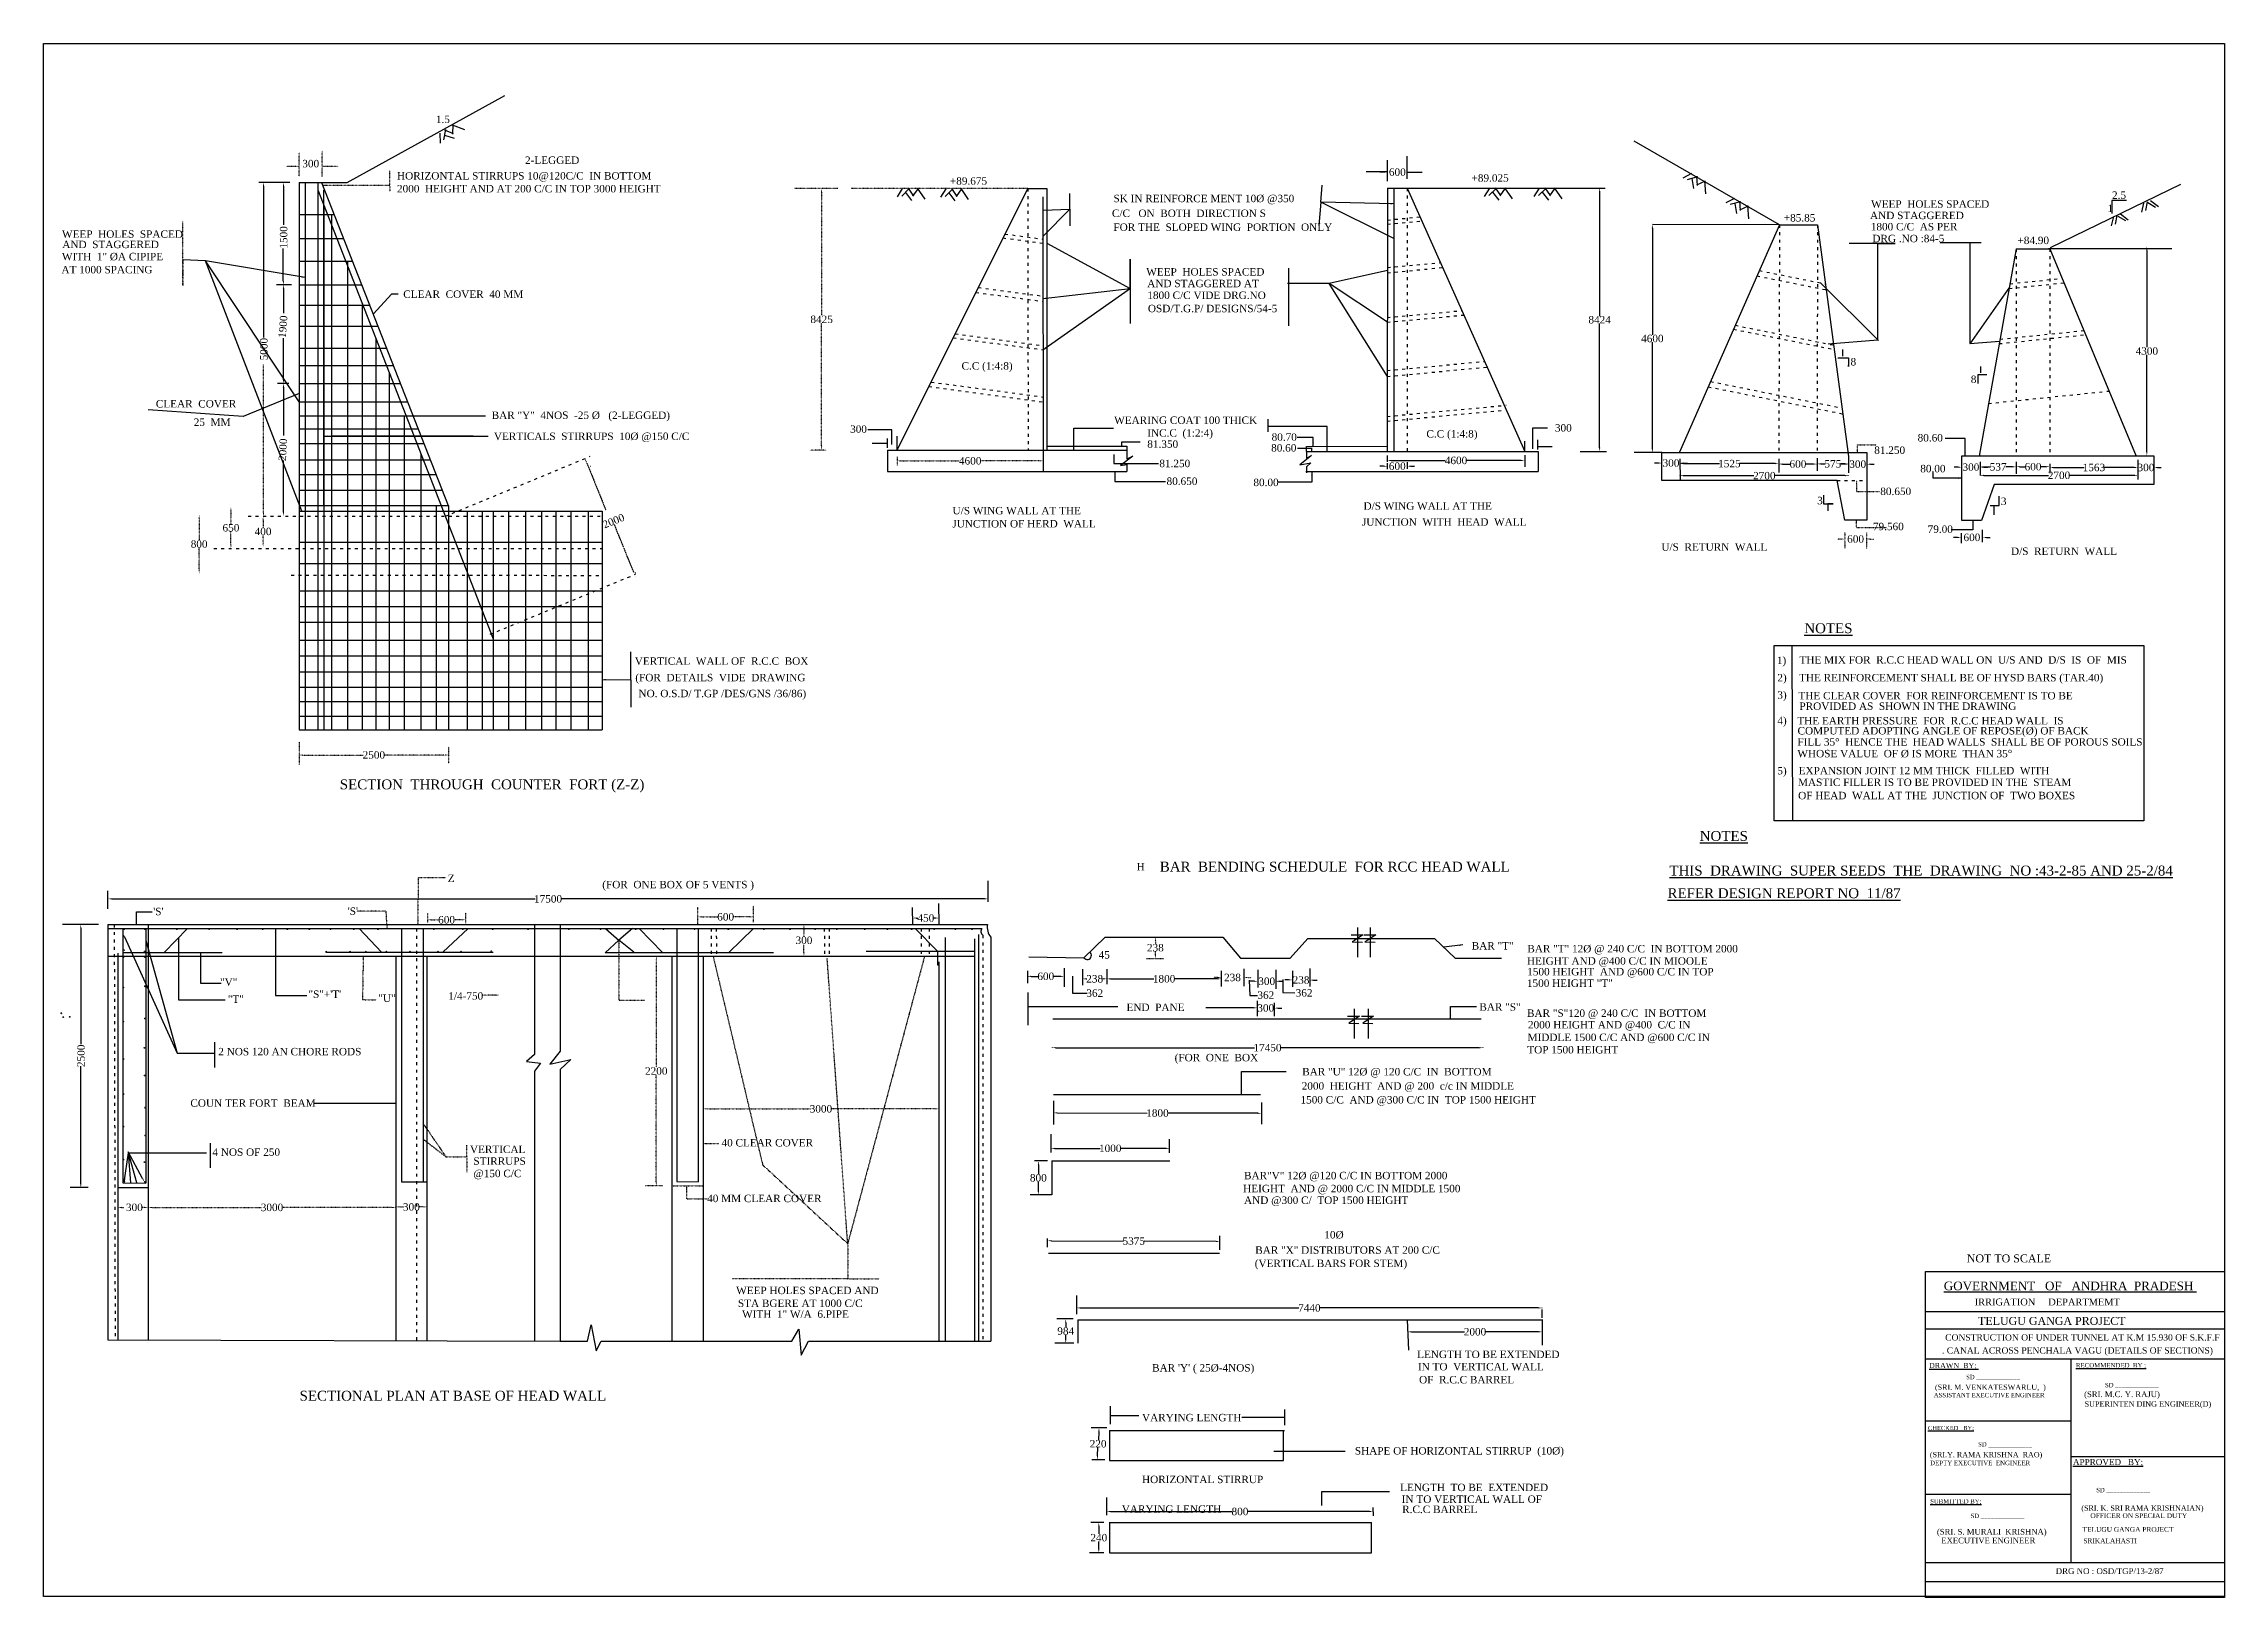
# Model space of a CAD drawing. Header units: millimetres. Extents: x 3362 to 91436, y -1719 to 61033.
import ezdxf

# ---------------------------------------------------------------- set-up
doc = ezdxf.new("R2010")
doc.units = ezdxf.units.MM
doc.header["$MEASUREMENT"] = 0
doc.linetypes.add('ACAD_ISO03W100', pattern=[30, 12, -18])
for name, color, linetype in [('DIM', 5, 'Continuous'), ('DWG.LINE', 10, 'Continuous'), ('HATCH', 2, 'Continuous'), ('TEXT', 7, 'Continuous')]:
    doc.layers.add(name, color=color, linetype=linetype)
doc.layers.add('DO LINE', color=3, linetype='Continuous', plot=False)
doc.layers.add('TITLE', color=7, linetype='Continuous', lineweight=30)
doc.styles.get("Standard").update_dxf_attribs({"font": 'TIMES.TTF', "height": 300})
doc.dimstyles.get("Standard").update_dxf_attribs({"dimtxt": 300, "dimasz": 150, "dimexe": 0.18, "dimexo": 0.0625, "dimgap": 0.09, "dimtad": 0, "dimtih": 1, "dimtoh": 1, "dimdec": 0, "dimzin": 0, "dimdsep": 46, "dimtxsty": 'Standard', "dimcen": 300, "dimclre": 256, "dimclrt": 4, "dimadec": 0, "dimazin": 0, "dimtfac": 1, "dimtdec": 0, "dimtofl": 0, "dimtmove": 0, "dimatfit": 3, "dimfxl": 5, "dimfxlon": 1, "dimtolj": 1, "dimtzin": 0, "dimarcsym": 0})

msp = doc.modelspace()

# ---------------------------------------------------------------- texts
at = {"layer": 'DIM', "linetype": 'ACAD_ISO03W100', "ltscale": 0.2, "insert": (13811.4, 56338.6), "char_height": 300, "width": 328.069, "attachment_point": 1}
msp.add_mtext('300', dxfattribs=at)
at = {"layer": 'DIM', "color": 4, "ltscale": 0.2, "char_height": 300, "attachment_point": 5}
for s, insert, rotation in [('\\A1;1500', (13055.9, 53205.9), 90), ('\\A1;1900', (13027.4, 49601), 85.429679), ('\\A1;2000', (13025.3, 44632.3), 86.991808), ('\\A1;2500', (4874.9, 20153.5), 90)]:
    msp.add_mtext(s, dxfattribs=dict(at, insert=insert, rotation=rotation))
at = {"layer": 'DIM', "color": 4, "linetype": 'ACAD_ISO03W100', "ltscale": 0.2, "char_height": 300}
for s, insert, attachment_point, rotation in [('\\A1;5000', (12258.1, 48693.6), 5, 89.890604), ('\\A1;2000', (25960.8, 41585.8), 4, 22.088012)]:
    msp.add_mtext(s, dxfattribs=dict(at, insert=insert, attachment_point=attachment_point, rotation=rotation))
at = {"layer": 'TEXT', "linetype": 'ACAD_ISO03W100', "ltscale": 0.2, "attachment_point": 1}
for s, insert, char_height, width in [('1.5', (19203.8, 58125.6), 300, 363.936), ('2-LEGGED ', (22805.3, 56474.1), 300, 363.936), ('HORIZONTAL STIRRUPS 10@120C/C  IN BOTTOM', (17634.4, 55843.7), 300, 13282.266), ('+89.675', (39964.6, 55636.2), 300, 363.936), ('+89.025 ', (61030.9, 55757.4), 300, 363.936), ('2000  HEIGHT AND AT 200 C/C IN TOP 3000 HEIGHT', (17634.4, 55324.6), 300, 13282.266), ('SK IN REINFORCE MENT 10%%C @350', (46569.5, 54929), 300, 11905.124), ('WEEP  HOLES SPACED ', (77168.8, 54704.5), 300, 8421.762), ('2.5 ', (86897.6, 55062.4), 300, 363.936), ('C/C   ON  BOTH  DIRECTION S', (46507.6, 54331.3), 300, 12152.134), ('FOR THE  SLOPED WING  PORTION  ONLY', (46568.4, 53770), 300, 10753.899), ('+85.85', (73641.5, 54148), 300, 363.936), ('AND STAGGERED', (77124.4, 54244.5), 300, 7944.87), ('1800 C/C  AS PER', (77155.5, 53790.2), 300, 8085.665), ('1 ', (86715.1, 54532.6), 300, 363.936), ('WEEP  HOLES  SPACED', (4105.2, 53489.9), 300, 5099.442), ('AND  STAGGERED', (4117.3, 53073), 300, 5357.908), ('DRG .NO :84-5', (77218.5, 53312), 300, 5645.168), ('+84.90 ', (83078.9, 53236.7), 300, 363.936), ('AT 1000 SPACING  ', (4083.1, 52054.5), 300, 6640.635), ('WITH  1" %%CA CIPIPE', (4103.2, 52583.3), 300, 6978.144), ('WEEP  HOLES SPACED', (47894.5, 51966.1), 300, 9415.381), ('AND STAGGERED AT ', (47933.4, 51495.5), 300, 8125.197), ('CLEAR  COVER  40 MM', (17887.4, 51062.9), 300, 5719.835), ('1800 C/C VIDE DRG.NO  ', (47938.3, 51019.6), 300, 7667.366), ('OSD/T.G.P/ DESIGNS/54-5', (47960.1, 50485.6), 300, 8029.03), ('C.C (1:4:8)', (40434.3, 48167.2), 300, 3601.666), ('8 ', (76338.1, 48334.8), 300, 363.936), ('8 ', (81193.9, 47625.6), 300, 363.936), ('CLEAR  COVER ', (7895.5, 46637.2), 300, 4173.786), ('25  MM', (9425.4, 45893.5), 300, 1775.978), ('BAR "Y"  4NOS  -25 %%C   (2-LEGGED)', (21456.4, 46174.9), 300, 8656.673), ('WEARING COAT 100 THICK ', (46596.7, 45973.2), 300, 7152.811), ('VERTICALS  STIRRUPS  10%%C @150 C/C', (21547.1, 45324.4), 300, 8319.174), ('300', (35934, 45614.3), 300, 363.936), ('INC.C  (1:2:4)', (47934.8, 45458.5), 300, 7494.886), ('81.350 ', (47936.5, 45009.2), 300, 5060.89), ('80.70', (52957.3, 45294.2), 300, 363.936), ('300', (64398.3, 45664), 300, 363.936), ('80.60', (79047.5, 45264.3), 300, 363.936), ('81.250', (48423.1, 44226.9), 300, 363.936), ('80.60', (52937.6, 44857.1), 300, 363.936), ('81.250 ', (77296.2, 44764.5), 300, 363.936), ('80.650', (48714.1, 43510), 300, 3221.533), ('80.00', (52221.2, 43461), 300, 363.936), ('80.00 ', (79154.5, 44019.7), 300, 363.936), ('U/S WING WALL AT THE ', (40071.4, 42322.1), 300, 21242.328), ('D/S WING WALL AT THE', (56668.7, 42508.2), 300, 11214.699), ('3 ', (74988.8, 42729.9), 300, 363.936), ('80.650 ', (77539.7, 43101), 300, 363.936), ('3 ', (82408.2, 42698.9), 300, 363.936), ('JUNCTION OF HERD  WALL', (40063, 41792), 300, 10770.138), ('JUNCTION  WITH  HEAD  WALL', (56604.3, 41863.5), 300, 13677.141), ('79.560', (77242, 41682.1), 300, 363.936), ('79.00 ', (79452.3, 41573.9), 300, 363.936), ('U/S  RETURN  WALL ', (68698.3, 40853.8), 300, 13565.906), ('D/S  RETURN  WALL', (82817.7, 40681.6), 300, 6188.425), ('{\\H1.333x;\\LNOTES} ', (74470.4, 37624.1), 300, 363.936), ('VERTICAL  WALL OF  R.C.C  BOX ', (27237.2, 36245.6), 300, 10802.772), ('1) ', (73361.6, 36274.6), 300, 363.936), ('THE MIX FOR  R.C.C HEAD WALL ON  U/S AND  D/S  IS  OF  MIS ', (74277.2, 36292.9), 300, 16202.571), ('(FOR  DETAILS  VIDE  DRAWING', (27258.7, 35580.4), 300, 9943.608), ('2) ', (73382.1, 35576.1), 300, 363.936), ('THE REINFORCEMENT SHALL BE OF HYSD BARS (TAR.40)', (74256.7, 35576.9), 300, 16202.571), ('NO. O.S.D/ T.GP /DES/GNS /36/86)', (27387.6, 34936.6), 300, 7709.783), ('3)', (73382.1, 34877.6), 300, 363.936), ('THE CLEAR COVER  FOR REINFORCEMENT IS TO BE ', (74234.7, 34849.4), 300, 16202.571), ('PROVIDED AS  SHOWN IN THE DRAWING ', (74273.7, 34423.9), 300, 16202.571), ('4) ', (73382.1, 33843.1), 300, 363.936), ('THE EARTH PRESSURE  FOR  R.C.C HEAD WALL  IS', (74188.2, 33837.4), 300, 16202.571), ('FILL 35%%D  HENCE THE  HEAD WALLS  SHALL BE OF POROUS SOILS ', (74190.7, 32981.9), 300, 16202.571), ('COMPUTED ADOPTING ANGLE OF REPOSE(%%C) OF BACK', (74197.7, 33431.9), 300, 16202.571), ('5)', (73382.1, 31818.1), 300, 363.936), ('WHOSE VALUE  OF %%C IS MORE  THAN 35%%D', (74190.7, 32509.9), 300, 16202.571), ('EXPANSION JOINT 12 MM THICK  FILLED  WITH', (74241.2, 31821.4), 300, 16202.571), ('SECTION  THROUGH  COUNTER  FORT (Z-Z)', (15324.1, 31315.5), 400, 15078.881), ('MASTIC FILLER IS TO BE PROVIDED IN THE  STEAM', (74215.2, 31351.9), 300, 16202.571), ('OF HEAD  WALL AT THE  JUNCTION OF  TWO BOXES', (74221.2, 30815.4), 300, 16202.571), ('{\\H1.333x;\\LNOTES} ', (70246.9, 29233.1), 300, 363.936), ('Z', (19683.2, 27472.5), 300, 363.936), ('H ', (47506.1, 27941.1), 300, 363.936), ('BAR  BENDING SCHEDULE  FOR RCC HEAD WALL', (48440.6, 27993.1), 400, 17732.166), ('{\\H1.333x;\\LTHIS  DRAWING  SUPER SEEDS  THE  DRAWING  NO :43-2-85 AND 25-2/84}', (69020.4, 27835.1), 300, 25314.385), ('(FOR  ONE BOX OF 5 VENTS )', (25923.6, 27220.1), 300, 7171.703), ('{\\H1.333x;\\LREFER DESIGN REPORT NO  11/87} ', (68945.9, 26922.1), 300, 22849.013), ("'S'", (7790.6, 26131.6), 300, 363.936), ("'S'", (15643.6, 26144.6), 300, 363.936), ('BAR "T"', (61037.1, 24746.6), 300, 9418.426), ('45', (45971.6, 24382.6), 300, 363.936), ('HEIGHT AND @400 C/C IN MIOOLE', (63267.6, 24134.6), 300, 12568.279), ('BAR "T" 12%%C @ 240 C/C  IN BOTTOM 2000', (63283.6, 24630.6), 300, 9418.426), ('"V" ', (10488.1, 23283.1), 300, 363.936), ('1500 HEIGHT "T"', (63267.1, 23237.1), 300, 3797.712), ('1500 HEIGHT  AND @600 C/C IN TOP', (63279.6, 23701.1), 300, 8534.001), ('"T"', (10803.1, 22591.6), 300, 363.936), ('"S"+\'T\'', (14059.6, 22792.1), 300, 363.936), ('"U" ', (16881.1, 22630.6), 300, 363.936), ('1/4-750', (19705.6, 22722.1), 300, 363.936), ('362 ', (45475.1, 22834.6), 300, 363.936), ('END  PANE ', (47097.1, 22263.1), 300, 3047.64), ('362', (52382.6, 22755.6), 300, 363.936), ('362 ', (53929.1, 22846.1), 300, 363.936), ('BAR "S"', (61345.1, 22276.1), 300, 9418.426), ('BAR "S"120 @ 240 C/C  IN BOTTOM', (63269.6, 22026.6), 300, 9418.426), ('2000 HEIGHT AND @400  C/C IN ', (63309.6, 21558.6), 300, 9418.426), ('2 NOS 120 AN CHORE RODS ', (10415.5, 20473.5), 300, 6627.283), ('TOP 1500 HEIGHT', (63282.6, 20549.6), 300, 9418.426), ('MIDDLE 1500 C/C AND @600 C/C IN', (63292.6, 21049.6), 300, 9418.426), ('(FOR  ONE  BOX ', (49040.1, 20232.6), 300, 5907.936), ('BAR "U" 12%%C @ 120 C/C  IN  BOTTOM', (54191.6, 19661.6), 300, 9418.426), ('1500 C/C  AND @300 C/C IN  TOP 1500 HEIGHT', (54123.6, 18527.1), 300, 9418.426), ('2000  HEIGHT  AND @ 200  c/c IN MIDDLE', (54172.6, 19086.1), 300, 9418.426), ('COUN TER FORT  BEAM ', (9289.6, 18395.1), 300, 5460.742), ('VERTICAL', (20580.1, 16527.6), 300, 5363.303), ('STIRRUPS\\P@150 C/C ', (20720.1, 16052.1), 300, 6855.278), ('BAR"V" 12%%C @120 C/C IN BOTTOM 2000', (51842.6, 15467.1), 300, 9418.426), ('40 MM CLEAR COVER ', (30160.1, 14543.6), 300, 5774.111), ('HEIGHT  AND @ 2000 C/C IN MIDDLE 1500', (51808.1, 14943.1), 300, 9418.426), ('AND @300 C/  TOP 1500 HEIGHT ', (51842.6, 14472.1), 300, 9418.426), ('BAR "X" DISTRIBUTORS AT 200 C/C', (52294.6, 12458.1), 300, 9418.426), ('10%%C ', (55085.6, 13076.6), 300, 9418.426), ('(VERTICAL BARS FOR STEM)', (52275.6, 11922.6), 300, 9418.426), ('WEEP HOLES SPACED AND', (31331.6, 10828.1), 300, 7367.963), ('STA BGERE AT 1000 C/C ', (31403.2, 10309.7), 300, 8750.162), ('WITH  1" W/A  6.PIPE', (31570.1, 9872.6), 300, 5763.177), ('LENGTH TO BE EXTENDED', (58833.1, 8246.6), 300, 9418.426), ("BAR 'Y' ( 25%%C-4NOS)", (48130.1, 7702.1), 300, 9418.426), ('IN TO  VERTICAL WALL', (58865.1, 7750.6), 300, 9418.426), ('OF  R.C.C BARREL', (58913.1, 7223.1), 300, 9418.426), ('SECTIONAL PLAN AT BASE OF HEAD WALL', (13698.6, 6626), 400, 15078.881), ('VARYING LENGTH', (47722.6, 5693.1), 300, 9418.426), ('SHAPE OF HORIZONTAL STIRRUP  (10%%C)', (56318.6, 4351.1), 300, 9418.426), ('HORIZONTAL STIRRUP', (47722.6, 3195.1), 300, 9418.426), ('LENGTH  TO BE  EXTENDED', (58146.1, 2872.1), 300, 9418.426), ('VARYING LENGTH', (46905.1, 1998.6), 300, 9418.426), ('IN TO VERTICAL WALL OF ', (58212.6, 2397.1), 300, 9418.426), ('R.C.C BARREL ', (58230.1, 1986.6), 300, 9418.426)]:
    msp.add_mtext(s, dxfattribs=dict(at, insert=insert, char_height=char_height, width=width))
at = {"layer": 'TEXT', "linetype": 'ACAD_ISO03W100', "ltscale": 0.2, "char_height": 300, "attachment_point": 1}
for s, insert in [('C.C (1:4:8)', (59209.7, 45423.1)), ('40 CLEAR COVER ', (30739.6, 16793.1)), ('4 NOS OF 250', (10178.6, 16413.1))]:
    msp.add_mtext(s, dxfattribs=dict(at, insert=insert))
at = {"layer": 'TITLE'}
for s, height, p in [('NOT TO SCALE', 319.719, (81031.9, 11812)), ('IRRIGATION     DEPARTMEMT ', 277.931, (81350.6, 10072.6)), ('CONSTRUCTION OF UNDER TUNNEL AT K.M 15.930 OF S.K.F.F', 254.707, (80161.7, 8652.8)), ('TELUGU GANGA PROJECT', 319.719, (81488.4, 9287.5)), ('%%UDRAWN  BY; ', 211.115, (79506.3, 7540.5)), ('SD _____________', 176.852, (81005.3, 7092.8)), ('%%URECOMMENDED  BY :', 181.174, (85437.4, 7566.5)), ('ASSISTANT EXECUTIVE ENGINEER', 177.567, (79698, 6362.5)), ('(SRI. M. VENKATESWARLU,  )', 212.256, (79748.6, 6664.3)), ('(SRI. M.C. Y. RAJU)', 231.609, (85770.5, 6369.3)), ('SUPERINTEN DING ENGINEER(D)', 216.169, (85787.6, 5984.4)), ('SD _____________', 176.852, (86613.1, 6766.8)), ('%%UCHECKED   BY;', 170.517, (79463.4, 5036.6)), ('SD _____________', 176.852, (81490, 4371.7)), ('(SRI.Y. RAMA KRISHNA  RAO)', 212.256, (79541.9, 3941.2)), ('DEPTY EXECUTIVE  ENGINEER', 181.427, (79551.3, 3620.8)), ('%%UAPPROVED   BY;', 243.594, (85321.3, 3624.4)), ('SD _____________', 176.852, (86259.3, 2527.5)), ('%%USUBMITTED BY;', 177.567, (79552.9, 2070.1)), ('(SRI. K. SRI RAMA KRISHNAIAN)', 212.256, (85659.4, 1782.6)), ('(SRI. S. MURALI  KRISHNA)', 231.609, (79826.7, 816.5)), ('SD _____________', 176.852, (81187, 1482.8)), ('TELUGU GANGA PROJECT', 194.875, (85707.9, 929)), ('OFFICER ON SPECIAL DUTY', 194.875, (86022.9, 1484.1)), ('EXECUTIVE ENGINEER ', 231.609, (80002.6, 464.7)), ('SRIKALAHASTI', 194.875, (85740.1, 467.8)), ('DRG NO : OSD/TGP/13-2/87', 237.726, (84623.2, -776.7))]:
    msp.add_text(s, height=height, dxfattribs=at).set_placement(p)
at = {"layer": 'TITLE', "lineweight": 30}
for s, height, p in [('%%UGOVERNMENT   OF   ANDHRA  PRADESH ', 349.152, (80104.4, 10685.9)), ('. CANAL ACROSS PENCHALA VAGU (DETAILS OF SECTIONS)', 254.707, (80030.1, 8126.7))]:
    msp.add_text(s, height=height, dxfattribs=at).set_placement(p)

# ---------------------------------------------------------------- blocks, each defined once
blk = doc.blocks.new('*D4')
at = {"layer": 'Defpoints', "color": 0, "linetype": 'ACAD_ISO03W100', "ltscale": 0.2}
for p in [(12242, 41932), (12226, 40725), (12242, 40725)]:
    blk.add_point(p, dxfattribs=at)
at = {"layer": 'DIM', "lineweight": -2, "ltscale": 0.2}
blk.add_line((12231, 41932), (12226, 41932), dxfattribs=at)
at = {"layer": 'DIM', "color": 0, "linetype": 'ACAD_ISO03W100', "lineweight": -2, "ltscale": 0.2}
for p, q in [((12226, 41782), (12226, 41482)), ((12226, 40875), (12226, 41176))]:
    blk.add_line(p, q, dxfattribs=at)
at = {"layer": 'DIM', "linetype": 'ACAD_ISO03W100', "lineweight": -2, "ltscale": 0.2}
blk.add_line((12231, 40725), (12226, 40725), dxfattribs=at)
at = {"layer": 'DIM', "color": 0, "linetype": 'ACAD_ISO03W100', "ltscale": 0.2}
for points in [[(12201, 41782), (12251, 41782), (12226, 41932)], [(12201, 40875), (12251, 40875), (12226, 40725)]]:
    blk.add_solid(points, dxfattribs=at)
at = {"layer": 'DIM', "color": 4, "linetype": 'ACAD_ISO03W100', "ltscale": 0.2, "insert": (12226, 41329), "char_height": 300, "attachment_point": 5}
blk.add_mtext('\\A1;400', dxfattribs=at)
blk = doc.blocks.new('*D5')
at = {"layer": 'Defpoints', "color": 0, "linetype": 'ACAD_ISO03W100', "ltscale": 0.2}
for p in [(10928, 42309), (10928, 42309), (10928, 40643)]:
    blk.add_point(p, dxfattribs=at)
at = {"layer": 'DIM', "linetype": 'ACAD_ISO03W100', "lineweight": -2, "ltscale": 0.2}
blk.add_line((10928, 42309), (10928, 42309), dxfattribs=at)
at = {"layer": 'DIM', "color": 0, "linetype": 'ACAD_ISO03W100', "lineweight": -2, "ltscale": 0.2}
for p, q in [((10928, 42159), (10928, 41629)), ((10928, 40793), (10928, 41323))]:
    blk.add_line(p, q, dxfattribs=at)
at = {"layer": 'DIM', "lineweight": -2, "ltscale": 0.2}
blk.add_line((10928, 40643), (10928, 40643), dxfattribs=at)
at = {"layer": 'DIM', "color": 0, "linetype": 'ACAD_ISO03W100', "ltscale": 0.2}
for points in [[(10903, 42159), (10953, 42159), (10928, 42309)], [(10903, 40793), (10953, 40793), (10928, 40643)]]:
    blk.add_solid(points, dxfattribs=at)
at = {"layer": 'DIM', "color": 4, "linetype": 'ACAD_ISO03W100', "ltscale": 0.2, "insert": (10928, 41476), "char_height": 300, "attachment_point": 5}
blk.add_mtext('\\A1;650', dxfattribs=at)
blk = doc.blocks.new('*D6')
at = {"layer": 'Defpoints', "color": 0, "linetype": 'ACAD_ISO03W100', "ltscale": 0.2}
for p in [(9697, 41991), (9644, 39647), (9697, 39647)]:
    blk.add_point(p, dxfattribs=at)
at = {"layer": 'DIM', "lineweight": -2, "ltscale": 0.2}
blk.add_line((9649, 41991), (9644, 41991), dxfattribs=at)
at = {"layer": 'DIM', "color": 0, "linetype": 'ACAD_ISO03W100', "lineweight": -2, "ltscale": 0.2}
for p, q in [((9644, 41841), (9644, 40972)), ((9644, 39797), (9644, 40666))]:
    blk.add_line(p, q, dxfattribs=at)
at = {"layer": 'DIM', "linetype": 'ACAD_ISO03W100', "lineweight": -2, "ltscale": 0.2}
blk.add_line((9649, 39647), (9644, 39647), dxfattribs=at)
at = {"layer": 'DIM', "color": 0, "linetype": 'ACAD_ISO03W100', "ltscale": 0.2}
for points in [[(9619, 41841), (9669, 41841), (9644, 41991)], [(9619, 39797), (9669, 39797), (9644, 39647)]]:
    blk.add_solid(points, dxfattribs=at)
at = {"layer": 'DIM', "color": 4, "linetype": 'ACAD_ISO03W100', "ltscale": 0.2, "insert": (9644, 40819), "char_height": 300, "attachment_point": 5}
blk.add_mtext('\\A1;800', dxfattribs=at)
blk = doc.blocks.new('*D7')
at = {"layer": 'Defpoints', "color": 0, "linetype": 'ACAD_ISO03W100', "ltscale": 0.2}
for p in [(13681, 32344), (19718, 32302), (19718, 32302)]:
    blk.add_point(p, dxfattribs=at)
at = {"layer": 'DIM', "lineweight": -2, "ltscale": 0.2}
blk.add_line((13681, 32307), (13681, 32301), dxfattribs=at)
at = {"layer": 'DIM', "color": 0, "linetype": 'ACAD_ISO03W100', "lineweight": -2, "ltscale": 0.2}
for p, q in [((13831, 32302), (16269, 32302)), ((19568, 32302), (17130, 32302))]:
    blk.add_line(p, q, dxfattribs=at)
at = {"layer": 'DIM', "linetype": 'ACAD_ISO03W100', "lineweight": -2, "ltscale": 0.2}
blk.add_line((19718, 32302), (19718, 32302), dxfattribs=at)
at = {"layer": 'DIM', "color": 0, "linetype": 'ACAD_ISO03W100', "ltscale": 0.2}
for points in [[(13831, 32327), (13831, 32277), (13681, 32302)], [(19568, 32327), (19568, 32277), (19718, 32302)]]:
    blk.add_solid(points, dxfattribs=at)
at = {"layer": 'DIM', "color": 4, "linetype": 'ACAD_ISO03W100', "ltscale": 0.2, "insert": (16699, 32302), "char_height": 300, "attachment_point": 5}
blk.add_mtext('\\A1;2500', dxfattribs=at)
blk = doc.blocks.new('*D8')
at = {"layer": 'Defpoints', "color": 0, "linetype": 'ACAD_ISO03W100', "ltscale": 0.2}
for p in [(34707, 55176), (34783, 55176), (34738, 44615)]:
    blk.add_point(p, dxfattribs=at)
at = {"layer": 'DIM', "linetype": 'ACAD_ISO03W100', "lineweight": -2, "ltscale": 0.2}
blk.add_line((34778, 55176), (34783, 55176), dxfattribs=at)
at = {"layer": 'DIM', "color": 0, "linetype": 'ACAD_ISO03W100', "lineweight": -2, "ltscale": 0.2}
for p, q in [((34783, 55026), (34783, 50048)), ((34783, 44765), (34783, 49743))]:
    blk.add_line(p, q, dxfattribs=at)
at = {"layer": 'DIM', "lineweight": -2, "ltscale": 0.2}
blk.add_line((34778, 44615), (34783, 44615), dxfattribs=at)
at = {"layer": 'DIM', "color": 0, "linetype": 'ACAD_ISO03W100', "ltscale": 0.2}
for points in [[(34758, 55026), (34808, 55026), (34783, 55176)], [(34758, 44765), (34808, 44765), (34783, 44615)]]:
    blk.add_solid(points, dxfattribs=at)
at = {"layer": 'DIM', "color": 4, "linetype": 'ACAD_ISO03W100', "ltscale": 0.2, "insert": (34783, 49896), "char_height": 300, "attachment_point": 5}
blk.add_mtext('\\A1;8425', dxfattribs=at)
blk = doc.blocks.new('*D9')
at = {"layer": 'Defpoints', "color": 0, "linetype": 'ACAD_ISO03W100', "ltscale": 0.2}
for p in [(37837, 44182), (43729, 44182), (43729, 44172)]:
    blk.add_point(p, dxfattribs=at)
at = {"layer": 'DIM', "lineweight": -2, "ltscale": 0.2}
blk.add_line((37837, 44182), (37837, 44182), dxfattribs=at)
at = {"layer": 'DIM', "color": 0, "linetype": 'ACAD_ISO03W100', "lineweight": -2, "ltscale": 0.2}
for p, q in [((37987, 44182), (40351, 44182)), ((43579, 44182), (41215, 44182))]:
    blk.add_line(p, q, dxfattribs=at)
at = {"layer": 'DIM', "linetype": 'ACAD_ISO03W100', "lineweight": -2, "ltscale": 0.2}
blk.add_line((43729, 44177), (43729, 44182), dxfattribs=at)
at = {"layer": 'DIM', "color": 0, "linetype": 'ACAD_ISO03W100', "ltscale": 0.2}
for points in [[(37987, 44207), (37987, 44157), (37837, 44182)], [(43579, 44207), (43579, 44157), (43729, 44182)]]:
    blk.add_solid(points, dxfattribs=at)
at = {"layer": 'DIM', "color": 4, "linetype": 'ACAD_ISO03W100', "ltscale": 0.2, "insert": (40783, 44182), "char_height": 300, "attachment_point": 5}
blk.add_mtext('\\A1;4600', dxfattribs=at)
blk = doc.blocks.new('*D10')
at = {"layer": 'Defpoints', "color": 0, "ltscale": 0.2}
for p in [(57630, 43961), (58432, 43966), (58432, 43966)]:
    blk.add_point(p, dxfattribs=at)
at = {"layer": 'DIM', "color": 0, "lineweight": -2, "ltscale": 0.2}
for p, q in [((57480, 43966), (57330, 43966)), ((58582, 43966), (58732, 43966))]:
    blk.add_line(p, q, dxfattribs=at)
at = {"layer": 'DIM', "lineweight": -2, "ltscale": 0.2}
for p, q in [((57630, 43961), (57630, 43966)), ((58432, 43966), (58432, 43966))]:
    blk.add_line(p, q, dxfattribs=at)
at = {"layer": 'DIM', "color": 0, "ltscale": 0.2}
for points in [[(57480, 43991), (57480, 43941), (57630, 43966)], [(58582, 43991), (58582, 43941), (58432, 43966)]]:
    blk.add_solid(points, dxfattribs=at)
at = {"layer": 'DIM', "color": 4, "ltscale": 0.2, "insert": (58031, 43966), "char_height": 300, "attachment_point": 5}
blk.add_mtext('\\A1;600', dxfattribs=at)
blk = doc.blocks.new('*D11')
at = {"layer": 'Defpoints', "color": 0, "ltscale": 0.2}
for p in [(57630, 44559), (63177, 44559), (63177, 44197)]:
    blk.add_point(p, dxfattribs=at)
at = {"layer": 'DIM', "lineweight": -2, "ltscale": 0.2}
for p, q in [((57630, 44202), (57630, 44197)), ((63177, 44202), (63177, 44197))]:
    blk.add_line(p, q, dxfattribs=at)
at = {"layer": 'DIM', "color": 0, "lineweight": -2, "ltscale": 0.2}
for p, q in [((57780, 44197), (59972, 44197)), ((63027, 44197), (60835, 44197))]:
    blk.add_line(p, q, dxfattribs=at)
at = {"layer": 'DIM', "color": 0, "ltscale": 0.2}
for points in [[(57780, 44222), (57780, 44172), (57630, 44197)], [(63027, 44222), (63027, 44172), (63177, 44197)]]:
    blk.add_solid(points, dxfattribs=at)
at = {"layer": 'DIM', "color": 4, "ltscale": 0.2, "insert": (60404, 44197), "char_height": 300, "attachment_point": 5}
blk.add_mtext('\\A1;4600', dxfattribs=at)
blk = doc.blocks.new('*D12')
at = {"layer": 'Defpoints', "color": 0, "ltscale": 0.2}
for p in [(66174, 55200), (66205, 55200), (66022, 44559)]:
    blk.add_point(p, dxfattribs=at)
at = {"layer": 'DIM', "lineweight": -2, "ltscale": 0.2}
for p, q in [((66200, 55200), (66205, 55200)), ((66200, 44559), (66205, 44559))]:
    blk.add_line(p, q, dxfattribs=at)
at = {"layer": 'DIM', "color": 0, "lineweight": -2, "ltscale": 0.2}
for p, q in [((66205, 55050), (66205, 50032)), ((66205, 44709), (66205, 49726))]:
    blk.add_line(p, q, dxfattribs=at)
at = {"layer": 'DIM', "color": 0, "ltscale": 0.2}
for points in [[(66180, 55050), (66230, 55050), (66205, 55200)], [(66180, 44709), (66230, 44709), (66205, 44559)]]:
    blk.add_solid(points, dxfattribs=at)
at = {"layer": 'DIM', "color": 4, "ltscale": 0.2, "insert": (66205, 49879), "char_height": 300, "attachment_point": 5}
blk.add_mtext('\\A1;8424', dxfattribs=at)
blk = doc.blocks.new('*D13')
at = {"layer": 'Defpoints', "color": 0, "ltscale": 0.2}
for p in [(57633, 55855), (58434, 55842), (58434, 55842)]:
    blk.add_point(p, dxfattribs=at)
at = {"layer": 'DIM', "color": 0, "lineweight": -2, "ltscale": 0.2}
for p, q in [((57483, 55842), (57333, 55842)), ((58584, 55842), (58734, 55842))]:
    blk.add_line(p, q, dxfattribs=at)
at = {"layer": 'DIM', "lineweight": -2, "ltscale": 0.2}
for p, q in [((57633, 55847), (57633, 55842)), ((58434, 55842), (58434, 55842))]:
    blk.add_line(p, q, dxfattribs=at)
at = {"layer": 'DIM', "color": 0, "ltscale": 0.2}
for points in [[(57483, 55867), (57483, 55817), (57633, 55842)], [(58584, 55867), (58584, 55817), (58434, 55842)]]:
    blk.add_solid(points, dxfattribs=at)
at = {"layer": 'DIM', "color": 4, "ltscale": 0.2, "insert": (58034, 55842), "char_height": 300, "attachment_point": 5}
blk.add_mtext('\\A1;600', dxfattribs=at)
blk = doc.blocks.new('*D14')
at = {"layer": 'Defpoints', "color": 0, "ltscale": 0.2}
for p in [(68334, 53729), (68553, 53729), (68389, 44515)]:
    blk.add_point(p, dxfattribs=at)
at = {"layer": 'DIM', "lineweight": -2, "ltscale": 0.2}
for p, q in [((68339, 53729), (68334, 53729)), ((68339, 44515), (68334, 44515))]:
    blk.add_line(p, q, dxfattribs=at)
at = {"layer": 'DIM', "color": 0, "lineweight": -2, "ltscale": 0.2}
for p, q in [((68334, 53579), (68334, 49275)), ((68334, 44665), (68334, 48970))]:
    blk.add_line(p, q, dxfattribs=at)
at = {"layer": 'DIM', "color": 0, "ltscale": 0.2}
for points in [[(68309, 53579), (68359, 53579), (68334, 53729)], [(68309, 44665), (68359, 44665), (68334, 44515)]]:
    blk.add_solid(points, dxfattribs=at)
at = {"layer": 'DIM', "color": 4, "ltscale": 0.2, "insert": (68334, 49122), "char_height": 300, "attachment_point": 5}
blk.add_mtext('\\A1;4600', dxfattribs=at)
blk = doc.blocks.new('*D15')
at = {"layer": 'Defpoints', "color": 0, "ltscale": 0.2}
for p in [(68722, 44088), (69449, 44094), (69449, 44065)]:
    blk.add_point(p, dxfattribs=at)
at = {"layer": 'DIM', "color": 0, "lineweight": -2, "ltscale": 0.2}
for p, q in [((68572, 44094), (68422, 44094)), ((69599, 44094), (69749, 44094))]:
    blk.add_line(p, q, dxfattribs=at)
at = {"layer": 'DIM', "lineweight": -2, "ltscale": 0.2}
for p, q in [((68722, 44089), (68722, 44094)), ((69449, 44089), (69449, 44094))]:
    blk.add_line(p, q, dxfattribs=at)
at = {"layer": 'DIM', "color": 0, "ltscale": 0.2}
for points in [[(68572, 44119), (68572, 44069), (68722, 44094)], [(69599, 44119), (69599, 44069), (69449, 44094)]]:
    blk.add_solid(points, dxfattribs=at)
at = {"layer": 'DIM', "color": 4, "ltscale": 0.2, "insert": (69086, 44094), "char_height": 300, "attachment_point": 5}
blk.add_mtext('\\A1;300', dxfattribs=at)
blk = doc.blocks.new('*D16')
at = {"layer": 'Defpoints', "color": 0, "ltscale": 0.2}
for p in [(69449, 44094), (73439, 44071), (73439, 44071)]:
    blk.add_point(p, dxfattribs=at)
at = {"layer": 'DIM', "lineweight": -2, "ltscale": 0.2}
for p, q in [((69449, 44076), (69449, 44071)), ((73439, 44071), (73439, 44071))]:
    blk.add_line(p, q, dxfattribs=at)
at = {"layer": 'DIM', "color": 0, "lineweight": -2, "ltscale": 0.2}
for p, q in [((69599, 44071), (71042, 44071)), ((73289, 44071), (71847, 44071))]:
    blk.add_line(p, q, dxfattribs=at)
at = {"layer": 'DIM', "color": 0, "ltscale": 0.2}
for points in [[(69599, 44096), (69599, 44046), (69449, 44071)], [(73289, 44096), (73289, 44046), (73439, 44071)]]:
    blk.add_solid(points, dxfattribs=at)
at = {"layer": 'DIM', "color": 4, "ltscale": 0.2, "insert": (71444, 44071), "char_height": 300, "attachment_point": 5}
blk.add_mtext('\\A1;1525', dxfattribs=at)
blk = doc.blocks.new('*D17')
at = {"layer": 'Defpoints', "color": 0, "ltscale": 0.2}
for p in [(73439, 44071), (74987, 44053), (74987, 44053)]:
    blk.add_point(p, dxfattribs=at)
at = {"layer": 'DIM', "lineweight": -2, "ltscale": 0.2}
for p, q in [((73439, 44058), (73439, 44053)), ((74987, 44053), (74987, 44054))]:
    blk.add_line(p, q, dxfattribs=at)
at = {"layer": 'DIM', "color": 0, "lineweight": -2, "ltscale": 0.2}
for p, q in [((73589, 44053), (73898, 44053)), ((74837, 44053), (74528, 44053))]:
    blk.add_line(p, q, dxfattribs=at)
at = {"layer": 'DIM', "color": 0, "ltscale": 0.2}
for points in [[(73589, 44078), (73589, 44028), (73439, 44053)], [(74837, 44078), (74837, 44028), (74987, 44053)]]:
    blk.add_solid(points, dxfattribs=at)
at = {"layer": 'DIM', "color": 4, "ltscale": 0.2, "insert": (74213, 44053), "char_height": 300, "attachment_point": 5}
blk.add_mtext('\\A1;600', dxfattribs=at)
blk = doc.blocks.new('*D18')
at = {"layer": 'Defpoints', "color": 0, "ltscale": 0.2}
for p in [(74987, 44053), (76258, 44059), (76258, 44059)]:
    blk.add_point(p, dxfattribs=at)
at = {"layer": 'DIM', "lineweight": -2, "ltscale": 0.2}
for p, q in [((74987, 44054), (74987, 44059)), ((76258, 44059), (76258, 44059))]:
    blk.add_line(p, q, dxfattribs=at)
at = {"layer": 'DIM', "color": 0, "lineweight": -2, "ltscale": 0.2}
for p, q in [((75137, 44059), (75315, 44059)), ((76108, 44059), (75929, 44059))]:
    blk.add_line(p, q, dxfattribs=at)
at = {"layer": 'DIM', "color": 0, "ltscale": 0.2}
for points in [[(75137, 44084), (75137, 44034), (74987, 44059)], [(76108, 44084), (76108, 44034), (76258, 44059)]]:
    blk.add_solid(points, dxfattribs=at)
at = {"layer": 'DIM', "color": 4, "ltscale": 0.2, "insert": (75622, 44059), "char_height": 300, "attachment_point": 5}
blk.add_mtext('\\A1;575', dxfattribs=at)
blk = doc.blocks.new('*D19')
at = {"layer": 'Defpoints', "color": 0, "ltscale": 0.2}
for p in [(76258, 44059), (76996, 44053), (76996, 44048)]:
    blk.add_point(p, dxfattribs=at)
at = {"layer": 'DIM', "color": 0, "lineweight": -2, "ltscale": 0.2}
for p, q in [((76108, 44048), (75958, 44048)), ((77146, 44048), (77296, 44048))]:
    blk.add_line(p, q, dxfattribs=at)
at = {"layer": 'DIM', "lineweight": -2, "ltscale": 0.2}
for p, q in [((76258, 44053), (76258, 44048)), ((76996, 44053), (76996, 44048))]:
    blk.add_line(p, q, dxfattribs=at)
at = {"layer": 'DIM', "color": 0, "ltscale": 0.2}
for points in [[(76108, 44073), (76108, 44023), (76258, 44048)], [(77146, 44073), (77146, 44023), (76996, 44048)]]:
    blk.add_solid(points, dxfattribs=at)
at = {"layer": 'DIM', "color": 4, "ltscale": 0.2, "insert": (76627, 44048), "char_height": 300, "attachment_point": 5}
blk.add_mtext('\\A1;300', dxfattribs=at)
blk = doc.blocks.new('*D20')
at = {"layer": 'Defpoints', "color": 0, "ltscale": 0.2}
for p in [(69455, 43564), (76258, 43584), (76258, 43564)]:
    blk.add_point(p, dxfattribs=at)
at = {"layer": 'DIM', "lineweight": -2, "ltscale": 0.2}
for p, q in [((69455, 43579), (69455, 43584)), ((76258, 43579), (76258, 43584))]:
    blk.add_line(p, q, dxfattribs=at)
at = {"layer": 'DIM', "color": 0, "lineweight": -2, "ltscale": 0.2}
for p, q in [((69605, 43584), (72426, 43584)), ((76108, 43584), (73287, 43584))]:
    blk.add_line(p, q, dxfattribs=at)
at = {"layer": 'DIM', "color": 0, "ltscale": 0.2}
for points in [[(69605, 43609), (69605, 43559), (69455, 43584)], [(76108, 43609), (76108, 43559), (76258, 43584)]]:
    blk.add_solid(points, dxfattribs=at)
at = {"layer": 'DIM', "color": 4, "ltscale": 0.2, "insert": (72856, 43584), "char_height": 300, "attachment_point": 5}
blk.add_mtext('\\A1;2700', dxfattribs=at)
blk = doc.blocks.new('*D21')
at = {"layer": 'Defpoints', "color": 0, "linetype": 'ACAD_ISO03W100', "ltscale": 0.2}
for p in [(76104, 41024), (76981, 41024), (76981, 41024)]:
    blk.add_point(p, dxfattribs=at)
at = {"layer": 'DIM', "color": 0, "linetype": 'ACAD_ISO03W100', "lineweight": -2, "ltscale": 0.2}
for p, q in [((75954, 41024), (75804, 41024)), ((77131, 41024), (77281, 41024))]:
    blk.add_line(p, q, dxfattribs=at)
at = {"layer": 'DIM', "lineweight": -2, "ltscale": 0.2}
blk.add_line((76104, 41024), (76104, 41024), dxfattribs=at)
at = {"layer": 'DIM', "linetype": 'ACAD_ISO03W100', "lineweight": -2, "ltscale": 0.2}
blk.add_line((76981, 41024), (76981, 41024), dxfattribs=at)
at = {"layer": 'DIM', "color": 0, "linetype": 'ACAD_ISO03W100', "ltscale": 0.2}
for points in [[(75954, 41049), (75954, 40999), (76104, 41024)], [(77131, 41049), (77131, 40999), (76981, 41024)]]:
    blk.add_solid(points, dxfattribs=at)
at = {"layer": 'DIM', "color": 4, "linetype": 'ACAD_ISO03W100', "ltscale": 0.2, "insert": (76542, 41024), "char_height": 300, "attachment_point": 5}
blk.add_mtext('\\A1;600', dxfattribs=at)
blk = doc.blocks.new('*D22')
at = {"layer": 'Defpoints', "color": 0, "ltscale": 0.2}
for p in [(80801, 41088), (81677, 41088), (81677, 41088)]:
    blk.add_point(p, dxfattribs=at)
at = {"layer": 'DIM', "color": 0, "lineweight": -2, "ltscale": 0.2}
for p, q in [((80651, 41088), (80501, 41088)), ((81827, 41088), (81977, 41088))]:
    blk.add_line(p, q, dxfattribs=at)
at = {"layer": 'DIM', "lineweight": -2, "ltscale": 0.2}
for p, q in [((80801, 41088), (80801, 41088)), ((81677, 41088), (81677, 41088))]:
    blk.add_line(p, q, dxfattribs=at)
at = {"layer": 'DIM', "color": 0, "ltscale": 0.2}
for points in [[(80651, 41113), (80651, 41063), (80801, 41088)], [(81827, 41113), (81827, 41063), (81677, 41088)]]:
    blk.add_solid(points, dxfattribs=at)
at = {"layer": 'DIM', "color": 4, "ltscale": 0.2, "insert": (81239, 41088), "char_height": 300, "attachment_point": 5}
blk.add_mtext('\\A1;600', dxfattribs=at)
blk = doc.blocks.new('*D23')
at = {"layer": 'Defpoints', "color": 0, "ltscale": 0.2}
for p in [(80828, 43907), (81569, 43926), (81569, 43907)]:
    blk.add_point(p, dxfattribs=at)
at = {"layer": 'DIM', "color": 0, "lineweight": -2, "ltscale": 0.2}
for p, q in [((80678, 43926), (80528, 43926)), ((81719, 43926), (81869, 43926))]:
    blk.add_line(p, q, dxfattribs=at)
at = {"layer": 'DIM', "lineweight": -2, "ltscale": 0.2}
for p, q in [((80828, 43921), (80828, 43926)), ((81569, 43921), (81569, 43926))]:
    blk.add_line(p, q, dxfattribs=at)
at = {"layer": 'DIM', "color": 0, "ltscale": 0.2}
for points in [[(80678, 43951), (80678, 43901), (80828, 43926)], [(81719, 43951), (81719, 43901), (81569, 43926)]]:
    blk.add_solid(points, dxfattribs=at)
at = {"layer": 'DIM', "color": 4, "ltscale": 0.2, "insert": (81198, 43926), "char_height": 300, "attachment_point": 5}
blk.add_mtext('\\A1;300', dxfattribs=at)
blk = doc.blocks.new('*D24')
at = {"layer": 'Defpoints', "color": 0, "ltscale": 0.2}
for p in [(81569, 43926), (83030, 43939), (83030, 43926)]:
    blk.add_point(p, dxfattribs=at)
at = {"layer": 'DIM', "lineweight": -2, "ltscale": 0.2}
for p, q in [((81569, 43934), (81569, 43939)), ((83030, 43934), (83030, 43939))]:
    blk.add_line(p, q, dxfattribs=at)
at = {"layer": 'DIM', "color": 0, "lineweight": -2, "ltscale": 0.2}
for p, q in [((81719, 43939), (81987, 43939)), ((82880, 43939), (82611, 43939))]:
    blk.add_line(p, q, dxfattribs=at)
at = {"layer": 'DIM', "color": 0, "ltscale": 0.2}
for points in [[(81719, 43964), (81719, 43914), (81569, 43939)], [(82880, 43964), (82880, 43914), (83030, 43939)]]:
    blk.add_solid(points, dxfattribs=at)
at = {"layer": 'DIM', "color": 4, "ltscale": 0.2, "insert": (82299, 43939), "char_height": 300, "attachment_point": 5}
blk.add_mtext('\\A1;537', dxfattribs=at)
blk = doc.blocks.new('*D25')
at = {"layer": 'Defpoints', "color": 0, "ltscale": 0.2}
for p in [(83030, 43939), (84385, 43945), (84385, 43939)]:
    blk.add_point(p, dxfattribs=at)
at = {"layer": 'DIM', "lineweight": -2, "ltscale": 0.2}
for p, q in [((83030, 43940), (83030, 43945)), ((84385, 43940), (84385, 43945))]:
    blk.add_line(p, q, dxfattribs=at)
at = {"layer": 'DIM', "color": 0, "lineweight": -2, "ltscale": 0.2}
for p, q in [((83180, 43945), (83393, 43945)), ((84235, 43945), (84022, 43945))]:
    blk.add_line(p, q, dxfattribs=at)
at = {"layer": 'DIM', "color": 0, "ltscale": 0.2}
for points in [[(83180, 43970), (83180, 43920), (83030, 43945)], [(84235, 43970), (84235, 43920), (84385, 43945)]]:
    blk.add_solid(points, dxfattribs=at)
at = {"layer": 'DIM', "color": 4, "ltscale": 0.2, "insert": (83708, 43945), "char_height": 300, "attachment_point": 5}
blk.add_mtext('\\A1;600', dxfattribs=at)
blk = doc.blocks.new('*D26')
at = {"layer": 'Defpoints', "color": 0, "ltscale": 0.2}
for p in [(84385, 43945), (87947, 43945), (87947, 43913)]:
    blk.add_point(p, dxfattribs=at)
at = {"layer": 'DIM', "lineweight": -2, "ltscale": 0.2}
for p, q in [((84385, 43918), (84385, 43913)), ((87947, 43918), (87947, 43913))]:
    blk.add_line(p, q, dxfattribs=at)
at = {"layer": 'DIM', "color": 0, "lineweight": -2, "ltscale": 0.2}
for p, q in [((84535, 43913), (85767, 43913)), ((87797, 43913), (86565, 43913))]:
    blk.add_line(p, q, dxfattribs=at)
at = {"layer": 'DIM', "color": 0, "ltscale": 0.2}
for points in [[(84535, 43938), (84535, 43888), (84385, 43913)], [(87797, 43938), (87797, 43888), (87947, 43913)]]:
    blk.add_solid(points, dxfattribs=at)
at = {"layer": 'DIM', "color": 4, "ltscale": 0.2, "insert": (86166, 43913), "char_height": 300, "attachment_point": 5}
blk.add_mtext('\\A1;1563', dxfattribs=at)
blk = doc.blocks.new('*D27')
at = {"layer": 'Defpoints', "color": 0, "ltscale": 0.2}
for p in [(87947, 43920), (88588, 43913), (88588, 43913)]:
    blk.add_point(p, dxfattribs=at)
at = {"layer": 'DIM', "color": 0, "lineweight": -2, "ltscale": 0.2}
for p, q in [((87797, 43913), (87647, 43913)), ((88738, 43913), (88888, 43913))]:
    blk.add_line(p, q, dxfattribs=at)
at = {"layer": 'DIM', "lineweight": -2, "ltscale": 0.2}
for p, q in [((87947, 43918), (87947, 43913)), ((88588, 43913), (88588, 43913))]:
    blk.add_line(p, q, dxfattribs=at)
at = {"layer": 'DIM', "color": 0, "ltscale": 0.2}
for points in [[(87797, 43938), (87797, 43888), (87947, 43913)], [(88738, 43938), (88738, 43888), (88588, 43913)]]:
    blk.add_solid(points, dxfattribs=at)
at = {"layer": 'DIM', "color": 4, "ltscale": 0.2, "insert": (88267, 43913), "char_height": 300, "attachment_point": 5}
blk.add_mtext('\\A1;300', dxfattribs=at)
blk = doc.blocks.new('*D28')
at = {"layer": 'Defpoints', "color": 0, "ltscale": 0.2}
for p in [(81569, 43598), (87946, 43597), (87946, 43597)]:
    blk.add_point(p, dxfattribs=at)
at = {"layer": 'DIM', "lineweight": -2, "ltscale": 0.2}
for p, q in [((81569, 43598), (81569, 43597)), ((87946, 43597), (87946, 43597))]:
    blk.add_line(p, q, dxfattribs=at)
at = {"layer": 'DIM', "color": 0, "lineweight": -2, "ltscale": 0.2}
for p, q in [((81719, 43597), (84327, 43597)), ((87796, 43597), (85188, 43597))]:
    blk.add_line(p, q, dxfattribs=at)
at = {"layer": 'DIM', "color": 0, "ltscale": 0.2}
for points in [[(81719, 43622), (81719, 43572), (81569, 43597)], [(87796, 43622), (87796, 43572), (87946, 43597)]]:
    blk.add_solid(points, dxfattribs=at)
at = {"layer": 'DIM', "color": 4, "ltscale": 0.2, "insert": (84757, 43597), "char_height": 300, "attachment_point": 5}
blk.add_mtext('\\A1;2700', dxfattribs=at)
blk = doc.blocks.new('*D29')
at = {"layer": 'Defpoints', "color": 0, "ltscale": 0.2}
for p in [(88304, 52830), (88356, 52830), (88356, 44400)]:
    blk.add_point(p, dxfattribs=at)
at = {"layer": 'DIM', "lineweight": -2, "ltscale": 0.2}
for p, q in [((88309, 52830), (88303, 52830)), ((88309, 44400), (88303, 44400))]:
    blk.add_line(p, q, dxfattribs=at)
at = {"layer": 'DIM', "color": 0, "lineweight": -2, "ltscale": 0.2}
for p, q in [((88304, 52680), (88304, 48768)), ((88304, 44550), (88304, 48462))]:
    blk.add_line(p, q, dxfattribs=at)
at = {"layer": 'DIM', "color": 0, "ltscale": 0.2}
for points in [[(88279, 52680), (88329, 52680), (88304, 52830)], [(88279, 44550), (88329, 44550), (88304, 44400)]]:
    blk.add_solid(points, dxfattribs=at)
at = {"layer": 'DIM', "color": 4, "ltscale": 0.2, "insert": (88304, 48615), "char_height": 300, "attachment_point": 5}
blk.add_mtext('\\A1;4300', dxfattribs=at)
blk = doc.blocks.new('*D30')
at = {"layer": 'Defpoints', "color": 0, "ltscale": 0.2}
for p in [(5962, 26494), (41506, 26492), (41506, 26492)]:
    blk.add_point(p, dxfattribs=at)
at = {"layer": 'DIM', "lineweight": -2, "ltscale": 0.2}
for p, q in [((5962, 26494), (5962, 26492)), ((41506, 26492), (41506, 26492))]:
    blk.add_line(p, q, dxfattribs=at)
at = {"layer": 'DIM', "color": 0, "lineweight": -2, "ltscale": 0.2}
for p, q in [((6112, 26492), (23214, 26492)), ((41356, 26492), (24254, 26492))]:
    blk.add_line(p, q, dxfattribs=at)
at = {"layer": 'DIM', "color": 0, "ltscale": 0.2}
for points in [[(6112, 26517), (6112, 26467), (5962, 26492)], [(41356, 26517), (41356, 26467), (41506, 26492)]]:
    blk.add_solid(points, dxfattribs=at)
at = {"layer": 'DIM', "color": 4, "ltscale": 0.2, "insert": (23734, 26492), "char_height": 300, "attachment_point": 5}
blk.add_mtext('\\A1;17500', dxfattribs=at)
blk = doc.blocks.new('*D32')
at = {"layer": 'Defpoints', "color": 0, "linetype": 'ACAD_ISO03W100', "ltscale": 0.2}
for p in [(6358, 14043), (7586, 14031), (7586, 14031)]:
    blk.add_point(p, dxfattribs=at)
at = {"layer": 'DIM', "lineweight": -2, "ltscale": 0.2}
blk.add_line((6358, 14036), (6358, 14031), dxfattribs=at)
at = {"layer": 'DIM', "color": 0, "linetype": 'ACAD_ISO03W100', "lineweight": -2, "ltscale": 0.2}
for p, q in [((6508, 14031), (6601, 14031)), ((7436, 14031), (7343, 14031))]:
    blk.add_line(p, q, dxfattribs=at)
at = {"layer": 'DIM', "linetype": 'ACAD_ISO03W100', "lineweight": -2, "ltscale": 0.2}
blk.add_line((7586, 14031), (7586, 14031), dxfattribs=at)
at = {"layer": 'DIM', "color": 0, "linetype": 'ACAD_ISO03W100', "ltscale": 0.2}
for points in [[(6508, 14056), (6508, 14006), (6358, 14031)], [(7436, 14056), (7436, 14006), (7586, 14031)]]:
    blk.add_solid(points, dxfattribs=at)
at = {"layer": 'DIM', "color": 4, "linetype": 'ACAD_ISO03W100', "ltscale": 0.2, "insert": (6972, 14031), "char_height": 300, "attachment_point": 5}
blk.add_mtext('\\A1; 300', dxfattribs=at)
blk = doc.blocks.new('*D33')
at = {"layer": 'Defpoints', "color": 0, "linetype": 'ACAD_ISO03W100', "ltscale": 0.2}
for p in [(7586, 14031), (17588, 14029), (17588, 14029)]:
    blk.add_point(p, dxfattribs=at)
at = {"layer": 'DIM', "lineweight": -2, "ltscale": 0.2}
blk.add_line((7586, 14031), (7586, 14029), dxfattribs=at)
at = {"layer": 'DIM', "color": 0, "linetype": 'ACAD_ISO03W100', "lineweight": -2, "ltscale": 0.2}
for p, q in [((7736, 14029), (12160, 14029)), ((17438, 14029), (13013, 14029))]:
    blk.add_line(p, q, dxfattribs=at)
at = {"layer": 'DIM', "linetype": 'ACAD_ISO03W100', "lineweight": -2, "ltscale": 0.2}
blk.add_line((17588, 14029), (17588, 14029), dxfattribs=at)
at = {"layer": 'DIM', "color": 0, "linetype": 'ACAD_ISO03W100', "ltscale": 0.2}
for points in [[(7736, 14054), (7736, 14004), (7586, 14029)], [(17438, 14054), (17438, 14004), (17588, 14029)]]:
    blk.add_solid(points, dxfattribs=at)
at = {"layer": 'DIM', "color": 4, "linetype": 'ACAD_ISO03W100', "ltscale": 0.2, "insert": (12586, 14029), "char_height": 300, "attachment_point": 5}
blk.add_mtext('\\A1;3000', dxfattribs=at)
blk = doc.blocks.new('*D34')
at = {"layer": 'Defpoints', "color": 0, "linetype": 'ACAD_ISO03W100', "ltscale": 0.2}
for p in [(17588, 14029), (18844, 14050), (18844, 14003)]:
    blk.add_point(p, dxfattribs=at)
at = {"layer": 'DIM', "lineweight": -2, "ltscale": 0.2}
blk.add_line((17588, 14045), (17588, 14050), dxfattribs=at)
at = {"layer": 'DIM', "color": 0, "linetype": 'ACAD_ISO03W100', "lineweight": -2, "ltscale": 0.2}
for p, q in [((17738, 14050), (17901, 14050)), ((18694, 14050), (18531, 14050))]:
    blk.add_line(p, q, dxfattribs=at)
at = {"layer": 'DIM', "linetype": 'ACAD_ISO03W100', "lineweight": -2, "ltscale": 0.2}
blk.add_line((18844, 14045), (18844, 14050), dxfattribs=at)
at = {"layer": 'DIM', "color": 0, "linetype": 'ACAD_ISO03W100', "ltscale": 0.2}
for points in [[(17738, 14075), (17738, 14025), (17588, 14050)], [(18694, 14075), (18694, 14025), (18844, 14050)]]:
    blk.add_solid(points, dxfattribs=at)
at = {"layer": 'DIM', "color": 4, "linetype": 'ACAD_ISO03W100', "ltscale": 0.2, "insert": (18216, 14050), "char_height": 300, "attachment_point": 5}
blk.add_mtext('\\A1;300', dxfattribs=at)
blk = doc.blocks.new('*D35')
at = {"layer": 'Defpoints', "color": 0, "linetype": 'ACAD_ISO03W100', "ltscale": 0.2}
for p in [(29790, 25765), (32026, 25765), (32026, 25765)]:
    blk.add_point(p, dxfattribs=at)
at = {"layer": 'DIM', "lineweight": -2, "ltscale": 0.2}
blk.add_line((29790, 25765), (29790, 25765), dxfattribs=at)
at = {"layer": 'DIM', "color": 0, "linetype": 'ACAD_ISO03W100', "lineweight": -2, "ltscale": 0.2}
for p, q in [((29940, 25765), (30593, 25765)), ((31876, 25765), (31223, 25765))]:
    blk.add_line(p, q, dxfattribs=at)
at = {"layer": 'DIM', "linetype": 'ACAD_ISO03W100', "lineweight": -2, "ltscale": 0.2}
blk.add_line((32026, 25765), (32026, 25765), dxfattribs=at)
at = {"layer": 'DIM', "color": 0, "linetype": 'ACAD_ISO03W100', "ltscale": 0.2}
for points in [[(29940, 25790), (29940, 25740), (29790, 25765)], [(31876, 25790), (31876, 25740), (32026, 25765)]]:
    blk.add_solid(points, dxfattribs=at)
at = {"layer": 'DIM', "color": 4, "linetype": 'ACAD_ISO03W100', "ltscale": 0.2, "insert": (30908, 25765), "char_height": 300, "attachment_point": 5}
blk.add_mtext('\\A1;600', dxfattribs=at)
blk = doc.blocks.new('*D36')
at = {"layer": 'Defpoints', "color": 0, "linetype": 'ACAD_ISO03W100', "ltscale": 0.2}
for p in [(34069, 25454), (34069, 25454), (34069, 24182)]:
    blk.add_point(p, dxfattribs=at)
at = {"layer": 'DIM', "linetype": 'ACAD_ISO03W100', "lineweight": -2, "ltscale": 0.2}
blk.add_line((34069, 25454), (34069, 25454), dxfattribs=at)
at = {"layer": 'DIM', "color": 0, "linetype": 'ACAD_ISO03W100', "lineweight": -2, "ltscale": 0.2}
for p, q in [((34069, 25304), (34069, 24970)), ((34069, 24332), (34069, 24665))]:
    blk.add_line(p, q, dxfattribs=at)
at = {"layer": 'DIM', "lineweight": -2, "ltscale": 0.2}
blk.add_line((34069, 24182), (34069, 24182), dxfattribs=at)
at = {"layer": 'DIM', "color": 0, "linetype": 'ACAD_ISO03W100', "ltscale": 0.2}
for points in [[(34044, 25304), (34094, 25304), (34069, 25454)], [(34044, 24332), (34094, 24332), (34069, 24182)]]:
    blk.add_solid(points, dxfattribs=at)
at = {"layer": 'DIM', "color": 4, "linetype": 'ACAD_ISO03W100', "ltscale": 0.2, "insert": (34069, 24818), "char_height": 300, "attachment_point": 5}
blk.add_mtext('\\A1;300', dxfattribs=at)
blk = doc.blocks.new('*D37')
at = {"layer": 'Defpoints', "color": 0, "linetype": 'ACAD_ISO03W100', "ltscale": 0.2}
for p in [(18872, 25661), (20400, 25672), (20400, 25646)]:
    blk.add_point(p, dxfattribs=at)
at = {"layer": 'DIM', "lineweight": -2, "ltscale": 0.2}
blk.add_line((18872, 25650), (18872, 25645), dxfattribs=at)
at = {"layer": 'DIM', "color": 0, "linetype": 'ACAD_ISO03W100', "lineweight": -2, "ltscale": 0.2}
for p, q in [((19022, 25646), (19321, 25646)), ((20250, 25646), (19951, 25646))]:
    blk.add_line(p, q, dxfattribs=at)
at = {"layer": 'DIM', "linetype": 'ACAD_ISO03W100', "lineweight": -2, "ltscale": 0.2}
blk.add_line((20400, 25650), (20400, 25645), dxfattribs=at)
at = {"layer": 'DIM', "color": 0, "linetype": 'ACAD_ISO03W100', "ltscale": 0.2}
for points in [[(19022, 25670), (19022, 25620), (18872, 25646)], [(20250, 25670), (20250, 25620), (20400, 25646)]]:
    blk.add_solid(points, dxfattribs=at)
at = {"layer": 'DIM', "color": 4, "linetype": 'ACAD_ISO03W100', "ltscale": 0.2, "insert": (19636, 25646), "char_height": 300, "attachment_point": 5}
blk.add_mtext('\\A1;600', dxfattribs=at)
blk = doc.blocks.new('*D38')
at = {"layer": 'Defpoints', "color": 0, "linetype": 'ACAD_ISO03W100', "ltscale": 0.2}
for p in [(28107, 24182), (28107, 24182), (28104, 14896)]:
    blk.add_point(p, dxfattribs=at)
at = {"layer": 'DIM', "color": 0, "linetype": 'ACAD_ISO03W100', "lineweight": -2, "ltscale": 0.2}
for p, q in [((28107, 24032), (28106, 19692)), ((28105, 15046), (28106, 19387))]:
    blk.add_line(p, q, dxfattribs=at)
at = {"layer": 'DIM', "linetype": 'ACAD_ISO03W100', "lineweight": -2, "ltscale": 0.2}
blk.add_line((28107, 24182), (28107, 24182), dxfattribs=at)
at = {"layer": 'DIM', "lineweight": -2, "ltscale": 0.2}
blk.add_line((28104, 14896), (28104, 14896), dxfattribs=at)
at = {"layer": 'DIM', "color": 0, "linetype": 'ACAD_ISO03W100', "ltscale": 0.2}
for points in [[(28082, 24032), (28132, 24032), (28107, 24182)], [(28080, 15046), (28130, 15046), (28104, 14896)]]:
    blk.add_solid(points, dxfattribs=at)
at = {"layer": 'DIM', "color": 4, "linetype": 'ACAD_ISO03W100', "ltscale": 0.2, "insert": (28106, 19539), "char_height": 300, "attachment_point": 5}
blk.add_mtext('\\A1;2200', dxfattribs=at)
blk = doc.blocks.new('*D39')
at = {"layer": 'Defpoints', "color": 0, "linetype": 'ACAD_ISO03W100', "ltscale": 0.2}
for p in [(29994, 17986), (39518, 18010), (39518, 18010)]:
    blk.add_point(p, dxfattribs=at)
at = {"layer": 'DIM', "lineweight": -2, "ltscale": 0.2}
blk.add_line((29994, 18006), (29994, 18011), dxfattribs=at)
at = {"layer": 'DIM', "color": 0, "linetype": 'ACAD_ISO03W100', "lineweight": -2, "ltscale": 0.2}
for p, q in [((30144, 18010), (34330, 18010)), ((39368, 18010), (35183, 18010))]:
    blk.add_line(p, q, dxfattribs=at)
at = {"layer": 'DIM', "linetype": 'ACAD_ISO03W100', "lineweight": -2, "ltscale": 0.2}
blk.add_line((39518, 18010), (39518, 18011), dxfattribs=at)
at = {"layer": 'DIM', "color": 0, "linetype": 'ACAD_ISO03W100', "ltscale": 0.2}
for points in [[(30144, 18036), (30144, 17986), (29994, 18010)], [(39368, 18036), (39368, 17986), (39518, 18010)]]:
    blk.add_solid(points, dxfattribs=at)
at = {"layer": 'DIM', "color": 4, "linetype": 'ACAD_ISO03W100', "ltscale": 0.2, "insert": (34756, 18010), "char_height": 300, "attachment_point": 5}
blk.add_mtext('\\A1;3000', dxfattribs=at)
blk = doc.blocks.new('*D40')
at = {"layer": 'Defpoints', "color": 0, "linetype": 'ACAD_ISO03W100', "ltscale": 0.2}
for p in [(48246, 24948), (48262, 24948), (48239, 24088)]:
    blk.add_point(p, dxfattribs=at)
at = {"layer": 'DIM', "linetype": 'ACAD_ISO03W100', "lineweight": -2, "ltscale": 0.2}
blk.add_line((48257, 24948), (48262, 24948), dxfattribs=at)
at = {"layer": 'DIM', "color": 0, "linetype": 'ACAD_ISO03W100', "lineweight": -2, "ltscale": 0.2}
for p, q in [((48262, 24798), (48262, 24671)), ((48262, 24238), (48262, 24366))]:
    blk.add_line(p, q, dxfattribs=at)
at = {"layer": 'DIM', "lineweight": -2, "ltscale": 0.2}
blk.add_line((48257, 24088), (48262, 24088), dxfattribs=at)
at = {"layer": 'DIM', "color": 0, "linetype": 'ACAD_ISO03W100', "ltscale": 0.2}
for points in [[(48237, 24798), (48287, 24798), (48262, 24948)], [(48237, 24238), (48287, 24238), (48262, 24088)]]:
    blk.add_solid(points, dxfattribs=at)
at = {"layer": 'DIM', "color": 4, "linetype": 'ACAD_ISO03W100', "ltscale": 0.2, "insert": (48262, 24519), "char_height": 300, "attachment_point": 5}
blk.add_mtext('\\A1;238', dxfattribs=at)
blk = doc.blocks.new('*D41')
at = {"layer": 'Defpoints', "color": 0, "ltscale": 0.2}
for p in [(45319, 23270), (46306, 23293), (46306, 23262)]:
    blk.add_point(p, dxfattribs=at)
at = {"layer": 'DIM', "lineweight": -2, "ltscale": 0.2}
for p, q in [((45319, 23267), (45319, 23262)), ((46306, 23267), (46306, 23262))]:
    blk.add_line(p, q, dxfattribs=at)
at = {"layer": 'DIM', "color": 0, "lineweight": -2, "ltscale": 0.2}
for p, q in [((45469, 23262), (45498, 23262)), ((46156, 23262), (46127, 23262))]:
    blk.add_line(p, q, dxfattribs=at)
at = {"layer": 'DIM', "color": 0, "ltscale": 0.2}
for points in [[(45469, 23287), (45469, 23237), (45319, 23262)], [(46156, 23287), (46156, 23237), (46306, 23262)]]:
    blk.add_solid(points, dxfattribs=at)
at = {"layer": 'DIM', "color": 4, "ltscale": 0.2, "insert": (45812, 23262), "char_height": 300, "attachment_point": 5}
blk.add_mtext('\\A1;238', dxfattribs=at)
blk = doc.blocks.new('*D42')
at = {"layer": 'Defpoints', "color": 0, "ltscale": 0.2}
for p in [(43091.5, 23347), (44580, 23362.5), (44580, 23362.5)]:
    blk.add_point(p, dxfattribs=at)
at = {"layer": 'DIM', "lineweight": -2, "ltscale": 0.2}
for p, q in [((43091.5, 23357.5), (43091.5, 23362.68)), ((44580, 23362.5), (44580, 23362.68))]:
    blk.add_line(p, q, dxfattribs=at)
at = {"layer": 'DIM', "color": 0, "lineweight": -2, "ltscale": 0.2}
for p, q in [((43241.5, 23362.5), (43520.84385, 23362.5)), ((44430, 23362.5), (44150.65615, 23362.5))]:
    blk.add_line(p, q, dxfattribs=at)
at = {"layer": 'DIM', "color": 0, "ltscale": 0.2}
for points in [[(43241.5, 23387.5), (43241.5, 23337.5), (43091.5, 23362.5)], [(44430, 23387.5), (44430, 23337.5), (44580, 23362.5)]]:
    blk.add_solid(points, dxfattribs=at)
at = {"layer": 'DIM', "color": 4, "ltscale": 0.2, "insert": (43835.75, 23362.5), "char_height": 300, "attachment_point": 5}
blk.add_mtext('\\A1;600', dxfattribs=at)
blk = doc.blocks.new('*D43')
at = {"layer": 'Defpoints', "color": 0, "ltscale": 0.2}
for p in [(46306, 23262), (50922, 23262), (50922, 23262)]:
    blk.add_point(p, dxfattribs=at)
at = {"layer": 'DIM', "lineweight": -2, "ltscale": 0.2}
for p, q in [((46306, 23262), (46306, 23261)), ((50922, 23262), (50922, 23262))]:
    blk.add_line(p, q, dxfattribs=at)
at = {"layer": 'DIM', "color": 0, "lineweight": -2, "ltscale": 0.2}
for p, q in [((46456, 23262), (48205, 23262)), ((50772, 23262), (49023, 23262))]:
    blk.add_line(p, q, dxfattribs=at)
at = {"layer": 'DIM', "color": 0, "ltscale": 0.2}
for points in [[(46456, 23286), (46456, 23236), (46306, 23262)], [(50772, 23286), (50772, 23236), (50922, 23262)]]:
    blk.add_solid(points, dxfattribs=at)
at = {"layer": 'DIM', "color": 4, "ltscale": 0.2, "insert": (48614, 23262), "char_height": 300, "attachment_point": 5}
blk.add_mtext('\\A1;1800', dxfattribs=at)
blk = doc.blocks.new('*D44')
at = {"layer": 'Defpoints', "color": 0, "linetype": 'ACAD_ISO03W100', "ltscale": 0.2}
for p in [(50922.5, 23261.5), (51831, 23316), (51831, 23246)]:
    blk.add_point(p, dxfattribs=at)
at = {"layer": 'DIM', "color": 0, "linetype": 'ACAD_ISO03W100', "lineweight": -2, "ltscale": 0.2}
for p, q in [((50772.5, 23316), (50622.5, 23316)), ((51981, 23316), (52131, 23316))]:
    blk.add_line(p, q, dxfattribs=at)
at = {"layer": 'DIM', "lineweight": -2, "ltscale": 0.2}
blk.add_line((50922.5, 23311), (50922.5, 23316.18), dxfattribs=at)
at = {"layer": 'DIM', "linetype": 'ACAD_ISO03W100', "lineweight": -2, "ltscale": 0.2}
blk.add_line((51831, 23311), (51831, 23316.18), dxfattribs=at)
at = {"layer": 'DIM', "color": 0, "linetype": 'ACAD_ISO03W100', "ltscale": 0.2}
for points in [[(50772.5, 23341), (50772.5, 23291), (50922.5, 23316)], [(51981, 23341), (51981, 23291), (51831, 23316)]]:
    blk.add_solid(points, dxfattribs=at)
at = {"layer": 'DIM', "color": 4, "linetype": 'ACAD_ISO03W100', "ltscale": 0.2, "insert": (51376.75, 23316), "char_height": 300, "attachment_point": 5}
blk.add_mtext('\\A1;238', dxfattribs=at)
blk = doc.blocks.new('*D45')
at = {"layer": 'Defpoints', "color": 0, "ltscale": 0.2}
for p in [(52396, 23164), (53122, 23164), (53122, 23164)]:
    blk.add_point(p, dxfattribs=at)
at = {"layer": 'DIM', "color": 0, "lineweight": -2, "ltscale": 0.2}
for p, q in [((52246, 23164), (52096, 23164)), ((53272, 23164), (53422, 23164))]:
    blk.add_line(p, q, dxfattribs=at)
at = {"layer": 'DIM', "lineweight": -2, "ltscale": 0.2}
for p, q in [((52396, 23164), (52396, 23164.18)), ((53122, 23164), (53122, 23164.18))]:
    blk.add_line(p, q, dxfattribs=at)
at = {"layer": 'DIM', "color": 0, "ltscale": 0.2}
for points in [[(52246, 23189), (52246, 23139), (52396, 23164)], [(53272, 23189), (53272, 23139), (53122, 23164)]]:
    blk.add_solid(points, dxfattribs=at)
at = {"layer": 'DIM', "color": 4, "ltscale": 0.2, "insert": (52759, 23164), "char_height": 300, "attachment_point": 5}
blk.add_mtext('\\A1;300', dxfattribs=at)
blk = doc.blocks.new('*D46')
at = {"layer": 'Defpoints', "color": 0, "ltscale": 0.2}
for p in [(53794, 23205), (54496, 23212), (54496, 23198)]:
    blk.add_point(p, dxfattribs=at)
at = {"layer": 'DIM', "color": 0, "lineweight": -2, "ltscale": 0.2}
for p, q in [((53644, 23220), (53494, 23222)), ((54646, 23211), (54796, 23209))]:
    blk.add_line(p, q, dxfattribs=at)
at = {"layer": 'DIM', "lineweight": -2, "ltscale": 0.2}
for p, q in [((53794, 23214), (53794, 23219)), ((54496, 23207), (54496, 23212))]:
    blk.add_line(p, q, dxfattribs=at)
at = {"layer": 'DIM', "color": 0, "ltscale": 0.2}
for points in [[(53644, 23245), (53644, 23195), (53794, 23219)], [(54646, 23236), (54645, 23186), (54496, 23212)]]:
    blk.add_solid(points, dxfattribs=at)
at = {"layer": 'DIM', "color": 4, "ltscale": 0.2, "insert": (54145, 23215), "char_height": 300, "attachment_point": 5}
blk.add_mtext('\\A1;238', dxfattribs=at)
blk = doc.blocks.new('*D47')
at = {"layer": 'Defpoints', "color": 0, "ltscale": 0.2}
for p in [(52377, 22081), (53066, 22081), (53066, 22073)]:
    blk.add_point(p, dxfattribs=at)
at = {"layer": 'DIM', "color": 0, "lineweight": -2, "ltscale": 0.2}
for p, q in [((52227, 22092), (52077, 22094)), ((53216, 22080), (53366, 22078))]:
    blk.add_line(p, q, dxfattribs=at)
at = {"layer": 'DIM', "lineweight": -2, "ltscale": 0.2}
for p, q in [((52377, 22085), (52377, 22090)), ((53066, 22076), (53066, 22082))]:
    blk.add_line(p, q, dxfattribs=at)
at = {"layer": 'DIM', "color": 0, "ltscale": 0.2}
for points in [[(52227, 22117), (52226, 22067), (52377, 22090)], [(53216, 22105), (53216, 22055), (53066, 22081)]]:
    blk.add_solid(points, dxfattribs=at)
at = {"layer": 'DIM', "color": 4, "ltscale": 0.2, "insert": (52721, 22086), "char_height": 300, "attachment_point": 5}
blk.add_mtext('\\A1;300', dxfattribs=at)
blk = doc.blocks.new('*D48')
at = {"layer": 'Defpoints', "color": 0, "ltscale": 0.2}
for p in [(44096, 20720), (61486, 20720), (61486, 20480)]:
    blk.add_point(p, dxfattribs=at)
at = {"layer": 'DIM', "lineweight": -2, "ltscale": 0.2}
for p, q in [((44096, 20485), (44096, 20480)), ((61486, 20485), (61486, 20480))]:
    blk.add_line(p, q, dxfattribs=at)
at = {"layer": 'DIM', "color": 0, "lineweight": -2, "ltscale": 0.2}
for p, q in [((44246, 20480), (52271, 20480)), ((61336, 20480), (53311, 20480))]:
    blk.add_line(p, q, dxfattribs=at)
at = {"layer": 'DIM', "color": 0, "ltscale": 0.2}
for points in [[(44246, 20505), (44246, 20455), (44096, 20480)], [(61336, 20505), (61336, 20455), (61486, 20480)]]:
    blk.add_solid(points, dxfattribs=at)
at = {"layer": 'DIM', "color": 4, "ltscale": 0.2, "insert": (52791, 20480), "char_height": 300, "attachment_point": 5}
blk.add_mtext('\\A1;17450', dxfattribs=at)
blk = doc.blocks.new('*D49')
at = {"layer": 'Defpoints', "color": 0, "ltscale": 0.2}
for p in [(44148, 17952), (52545, 17935), (52545, 17832)]:
    blk.add_point(p, dxfattribs=at)
at = {"layer": 'DIM', "lineweight": -2, "ltscale": 0.2}
for p, q in [((44148, 17854), (44148, 17849)), ((52545, 17837), (52545, 17831))]:
    blk.add_line(p, q, dxfattribs=at)
at = {"layer": 'DIM', "color": 0, "lineweight": -2, "ltscale": 0.2}
for p, q in [((44298, 17849), (47937, 17841)), ((52395, 17832), (48755, 17839))]:
    blk.add_line(p, q, dxfattribs=at)
at = {"layer": 'DIM', "color": 0, "ltscale": 0.2}
for points in [[(44298, 17874), (44298, 17824), (44148, 17849)], [(52395, 17857), (52395, 17807), (52545, 17832)]]:
    blk.add_solid(points, dxfattribs=at)
at = {"layer": 'DIM', "color": 4, "ltscale": 0.2, "insert": (48346, 17840), "char_height": 300, "attachment_point": 5}
blk.add_mtext('\\A1;1800', dxfattribs=at)
blk = doc.blocks.new('*D50')
at = {"layer": 'Defpoints', "color": 0, "ltscale": 0.2}
for p in [(44048, 16398), (48831, 16415), (48831, 16398)]:
    blk.add_point(p, dxfattribs=at)
at = {"layer": 'DIM', "lineweight": -2, "ltscale": 0.2}
for p, q in [((44048, 16410), (44048, 16415)), ((48831, 16410), (48831, 16415))]:
    blk.add_line(p, q, dxfattribs=at)
at = {"layer": 'DIM', "color": 0, "lineweight": -2, "ltscale": 0.2}
for p, q in [((44198, 16415), (46030, 16415)), ((48681, 16415), (46848, 16415))]:
    blk.add_line(p, q, dxfattribs=at)
at = {"layer": 'DIM', "color": 0, "ltscale": 0.2}
for points in [[(44198, 16440), (44198, 16390), (44048, 16415)], [(48681, 16440), (48681, 16390), (48831, 16415)]]:
    blk.add_solid(points, dxfattribs=at)
at = {"layer": 'DIM', "color": 4, "ltscale": 0.2, "insert": (46439, 16415), "char_height": 300, "attachment_point": 5}
blk.add_mtext('\\A1;1000', dxfattribs=at)
blk = doc.blocks.new('*D52')
at = {"layer": 'Defpoints', "color": 0, "ltscale": 0.2}
for p in [(45085, 9942), (63878, 9970), (63878, 9942)]:
    blk.add_point(p, dxfattribs=at)
at = {"layer": 'DIM', "lineweight": -2, "ltscale": 0.2}
for p, q in [((45085, 9966), (45085, 9971)), ((63878, 9966), (63878, 9971))]:
    blk.add_line(p, q, dxfattribs=at)
at = {"layer": 'DIM', "color": 0, "lineweight": -2, "ltscale": 0.2}
for p, q in [((45235, 9970), (54055, 9970)), ((63728, 9970), (54909, 9970))]:
    blk.add_line(p, q, dxfattribs=at)
at = {"layer": 'DIM', "color": 0, "ltscale": 0.2}
for points in [[(45235, 9996), (45235, 9946), (45085, 9970)], [(63728, 9996), (63728, 9946), (63878, 9970)]]:
    blk.add_solid(points, dxfattribs=at)
at = {"layer": 'DIM', "color": 4, "ltscale": 0.2, "insert": (54482, 9970), "char_height": 300, "attachment_point": 5}
blk.add_mtext('\\A1;7440', dxfattribs=at)
blk = doc.blocks.new('*D53')
at = {"layer": 'Defpoints', "color": 0, "ltscale": 0.2}
for p in [(44642, 9526), (44646, 9526), (44646, 8542)]:
    blk.add_point(p, dxfattribs=at)
at = {"layer": 'DIM', "lineweight": -2, "ltscale": 0.2}
for p, q in [((44646, 9526), (44642, 9526)), ((44646, 8542), (44642, 8542))]:
    blk.add_line(p, q, dxfattribs=at)
at = {"layer": 'DIM', "color": 0, "lineweight": -2, "ltscale": 0.2}
for p, q in [((44642, 9376), (44642, 9187)), ((44642, 8692), (44642, 8881))]:
    blk.add_line(p, q, dxfattribs=at)
at = {"layer": 'DIM', "color": 0, "ltscale": 0.2}
for points in [[(44617, 9376), (44667, 9376), (44642, 9526)], [(44617, 8692), (44667, 8692), (44642, 8542)]]:
    blk.add_solid(points, dxfattribs=at)
at = {"layer": 'DIM', "color": 4, "ltscale": 0.2, "insert": (44642, 9034), "char_height": 300, "attachment_point": 5}
blk.add_mtext('\\A1;984', dxfattribs=at)
blk = doc.blocks.new('*D54')
at = {"layer": 'Defpoints', "color": 0, "ltscale": 0.2}
for p in [(45988, 5125), (46005, 5124), (45933, 3842)]:
    blk.add_point(p, dxfattribs=at)
at = {"layer": 'DIM', "color": 0, "lineweight": -2, "ltscale": 0.2}
for p, q in [((45979, 4975), (45960, 4637)), ((45924, 3993), (45943, 4331))]:
    blk.add_line(p, q, dxfattribs=at)
at = {"layer": 'DIM', "lineweight": -2, "ltscale": 0.2}
for p, q in [((45993, 5125), (45987, 5125)), ((45920, 3843), (45915, 3843))]:
    blk.add_line(p, q, dxfattribs=at)
at = {"layer": 'DIM', "color": 0, "ltscale": 0.2}
for points in [[(45954, 4977), (46004, 4974), (45988, 5125)], [(45899, 3994), (45948, 3991), (45915, 3843)]]:
    blk.add_solid(points, dxfattribs=at)
at = {"layer": 'DIM', "color": 4, "ltscale": 0.2, "insert": (45951, 4484), "char_height": 300, "attachment_point": 5}
blk.add_mtext('\\A1;220', dxfattribs=at)
blk = doc.blocks.new('*D55')
at = {"layer": 'Defpoints', "color": 0, "ltscale": 0.2}
for p in [(45978, 1302), (45978, 1302), (45978, 84)]:
    blk.add_point(p, dxfattribs=at)
at = {"layer": 'DIM', "lineweight": -2, "ltscale": 0.2}
for p, q in [((45978, 1302), (45978, 1302)), ((45978, 84), (45978, 84))]:
    blk.add_line(p, q, dxfattribs=at)
at = {"layer": 'DIM', "color": 0, "lineweight": -2, "ltscale": 0.2}
for p, q in [((45978, 1152), (45978, 846)), ((45978, 234), (45978, 540))]:
    blk.add_line(p, q, dxfattribs=at)
at = {"layer": 'DIM', "color": 0, "ltscale": 0.2}
for points in [[(45953, 1152), (46003, 1152), (45978, 1302)], [(45953, 234), (46003, 234), (45978, 84)]]:
    blk.add_solid(points, dxfattribs=at)
at = {"layer": 'DIM', "color": 4, "ltscale": 0.2, "insert": (45978, 693), "char_height": 300, "attachment_point": 5}
blk.add_mtext('\\A1;240', dxfattribs=at)
blk = doc.blocks.new('*D56')
at = {"layer": 'Defpoints', "color": 0, "ltscale": 0.2}
for p in [(43783, 15906), (43536, 14540), (43711, 14540)]:
    blk.add_point(p, dxfattribs=at)
at = {"layer": 'DIM', "lineweight": -2, "ltscale": 0.2}
for p, q in [((43542, 15906), (43536, 15906)), ((43542, 14540), (43536, 14540))]:
    blk.add_line(p, q, dxfattribs=at)
at = {"layer": 'DIM', "color": 0, "lineweight": -2, "ltscale": 0.2}
for p, q in [((43536, 15756), (43536, 15376)), ((43536, 14690), (43536, 15070))]:
    blk.add_line(p, q, dxfattribs=at)
at = {"layer": 'DIM', "color": 0, "ltscale": 0.2}
for points in [[(43512, 15756), (43562, 15756), (43536, 15906)], [(43512, 14690), (43562, 14690), (43536, 14540)]]:
    blk.add_solid(points, dxfattribs=at)
at = {"layer": 'DIM', "color": 4, "ltscale": 0.2, "insert": (43536, 15223), "char_height": 300, "attachment_point": 5}
blk.add_mtext('\\A1;800', dxfattribs=at)
blk = doc.blocks.new('*D57')
at = {"layer": 'Defpoints', "color": 0, "ltscale": 0.2}
for p in [(58456, 8867), (63887, 9006), (63887, 8983)]:
    blk.add_point(p, dxfattribs=at)
at = {"layer": 'DIM', "lineweight": -2, "ltscale": 0.2}
for p, q in [((58456, 9001), (58456, 9006)), ((63887, 9001), (63887, 9006))]:
    blk.add_line(p, q, dxfattribs=at)
at = {"layer": 'DIM', "color": 0, "lineweight": -2, "ltscale": 0.2}
for p, q in [((58606, 9006), (60741, 9006)), ((63737, 9006), (61602, 9006))]:
    blk.add_line(p, q, dxfattribs=at)
at = {"layer": 'DIM', "color": 0, "ltscale": 0.2}
for points in [[(58606, 9031), (58606, 8981), (58456, 9006)], [(63737, 9031), (63737, 8981), (63887, 9006)]]:
    blk.add_solid(points, dxfattribs=at)
at = {"layer": 'DIM', "color": 4, "ltscale": 0.2, "insert": (61171, 9006), "char_height": 300, "attachment_point": 5}
blk.add_mtext('\\A1;2000', dxfattribs=at)
blk = doc.blocks.new('*D58')
at = {"layer": 'Defpoints', "color": 0, "ltscale": 0.2}
for p in [(46299, 1916), (57057, 1874), (57057, 1748)]:
    blk.add_point(p, dxfattribs=at)
at = {"layer": 'DIM', "lineweight": -2, "ltscale": 0.2}
for p, q in [((46299, 1753), (46299, 1748)), ((57057, 1753), (57057, 1748))]:
    blk.add_line(p, q, dxfattribs=at)
at = {"layer": 'DIM', "color": 0, "lineweight": -2, "ltscale": 0.2}
for p, q in [((46449, 1748), (51367, 1748)), ((56907, 1748), (51989, 1748))]:
    blk.add_line(p, q, dxfattribs=at)
at = {"layer": 'DIM', "color": 0, "ltscale": 0.2}
for points in [[(46449, 1773), (46449, 1723), (46299, 1748)], [(56907, 1773), (56907, 1723), (57057, 1748)]]:
    blk.add_solid(points, dxfattribs=at)
at = {"layer": 'DIM', "color": 4, "ltscale": 0.2, "insert": (51678, 1748), "char_height": 300, "attachment_point": 5}
blk.add_mtext('\\A1;800', dxfattribs=at)
blk = doc.blocks.new('*D59')
at = {"layer": 'Defpoints', "color": 0, "ltscale": 0.2}
for p in [(38465, 25679), (39521, 25718), (39521, 25718)]:
    blk.add_point(p, dxfattribs=at)
at = {"layer": 'DIM', "lineweight": -2, "ltscale": 0.2}
for p, q in [((38465, 25713), (38465, 25718)), ((39521, 25718), (39521, 25718))]:
    blk.add_line(p, q, dxfattribs=at)
at = {"layer": 'DIM', "color": 0, "lineweight": -2, "ltscale": 0.2}
for p, q in [((38615, 25718), (38672, 25718)), ((39371, 25718), (39314, 25718))]:
    blk.add_line(p, q, dxfattribs=at)
at = {"layer": 'DIM', "color": 0, "ltscale": 0.2}
for points in [[(38615, 25743), (38615, 25693), (38465, 25718)], [(39371, 25743), (39371, 25693), (39521, 25718)]]:
    blk.add_solid(points, dxfattribs=at)
at = {"layer": 'DIM', "color": 4, "ltscale": 0.2, "insert": (38993, 25718), "char_height": 300, "attachment_point": 5}
blk.add_mtext('\\A1;450', dxfattribs=at)
blk = doc.blocks.new('*D60')
at = {"layer": 'Defpoints', "color": 0, "ltscale": 0.2}
for p in [(43911, 12518), (50864, 12486), (50865, 12653)]:
    blk.add_point(p, dxfattribs=at)
at = {"layer": 'DIM', "lineweight": -2, "ltscale": 0.2}
for p, q in [((43911, 12681), (43911, 12687)), ((50865, 12648), (50865, 12654))]:
    blk.add_line(p, q, dxfattribs=at)
at = {"layer": 'DIM', "color": 0, "lineweight": -2, "ltscale": 0.2}
for p, q in [((44061, 12686), (46970, 12672)), ((50715, 12654), (47806, 12668))]:
    blk.add_line(p, q, dxfattribs=at)
at = {"layer": 'DIM', "color": 0, "ltscale": 0.2}
for points in [[(44061, 12711), (44061, 12661), (43911, 12686)], [(50715, 12679), (50715, 12629), (50865, 12653)]]:
    blk.add_solid(points, dxfattribs=at)
at = {"layer": 'DIM', "color": 4, "ltscale": 0.2, "insert": (47388, 12670), "char_height": 300, "attachment_point": 5}
blk.add_mtext('\\A1;5375', dxfattribs=at)

# ---------------------------------------------------------------- dimensions: what is measured, and where the dimension line sits
at = {"layer": 'DIM', "ltscale": 0.2}
for base, p1, p2, text, picture, middle in [((58433.9, 55842), (57633.3, 55854.5), (58433.9, 55842), '600', '*D13', (58033.6, 55842)), ((58432.2, 43966.2), (57629.9, 43961.3), (58432.2, 43966.2), '600', '*D10', (58031.1, 43966.2)), ((63177.5, 44197.2), (57630, 44558.6), (63177.5, 44558.6), '4600', '*D11', (60403.7, 44197.2)), ((69449.5, 44093.8), (68721.7, 44088), (69449.5, 44064.9), '300', '*D15', (69085.6, 44093.8)), ((73439.3, 44070.8), (69449.5, 44093.8), (73439.3, 44070.8), '1525', '*D16', (71444.4, 44070.8)), ((74986.8, 44053.5), (73439.3, 44070.8), (74986.8, 44053.5), '600', '*D17', (74213, 44053.5)), ((76257.6, 44059.1), (74986.8, 44053.5), (76257.6, 44059.1), '575', '*D18', (75622.2, 44059.1)), ((76996.3, 44047.8), (76257.6, 44059.1), (76996.3, 44053.5), '300', '*D19', (76626.9, 44047.8)), ((81568.7, 43925.7), (80828, 43907.1), (81568.7, 43907.1), '300', '*D23', (81198.4, 43925.7)), ((87946.5, 43912.7), (84385.4, 43945), (87946.5, 43945), '1563', '*D26', (86166, 43912.7)), ((88588.1, 43912.7), (87946.5, 43919.8), (88588.1, 43912.7), '300', '*D27', (88267.3, 43912.7)), ((76257.6, 43583.9), (69454.9, 43564), (76257.6, 43564), '2700', '*D20', (72856.2, 43583.9)), ((87945.9, 43597.2), (81568.7, 43597.9), (87945.9, 43597.2), '2700', '*D28', (84757.3, 43597.2)), ((81677, 41087.8), (80801, 41087.8), (81677, 41087.8), '600', '*D22', (81239, 41087.8)), ((41506.5, 26492), (5962, 26494), (41506.5, 26492), '17500', '*D30', (23734.2, 26492)), ((39521.5, 25718.2), (38465.4, 25679.2), (39521.5, 25717.7), '450', '*D59', (38993.5, 25718.2)), ((44580, 23362.5), (43091.5, 23347), (44580, 23362.5), '600', '*D42', (43835.8, 23362.5)), ((46306, 23262), (45319, 23269.5), (46306, 23293), '238', '*D41', (45812.5, 23262)), ((50922.5, 23261.5), (46306, 23262), (50922.5, 23261.5), '1800', '*D43', (48614.2, 23261.5)), ((53122, 23164), (52396, 23164), (53122, 23164), '300', '*D45', (52759, 23164)), ((61486, 20480), (44096.5, 20719.5), (61486, 20719.5), '17450', '*D48', (52791.2, 20480)), ((63887, 9006), (58455.8, 8867), (63887, 8983), '2000', '*D57', (61171.4, 9006)), ((57056.5, 1748), (46299, 1915.5), (57056.5, 1873.7), '800', '*D58', (51677.8, 1748))]:
    dim = msp.add_linear_dim(base=base, p1=p1, p2=p2, text=text, dimstyle='Standard', dxfattribs=at)
    dim.commit()
    dim.dimension.update_dxf_attribs({"geometry": picture, "text_midpoint": middle})
at = {"layer": 'DIM', "linetype": 'ACAD_ISO03W100', "ltscale": 0.2}
for base, p1, p2, text, picture, middle in [((34782.8, 55176.3), (34738.1, 44614.8), (34706.8, 55176.3), '8425', '*D8', (34782.8, 49895.6)), ((10927.9, 42308.8), (10927.9, 40643.4), (10927.9, 42308.8), '650', '*D5', (10927.9, 41476.1)), ((9643.8, 39647.2), (9696.7, 41991.2), (9696.7, 39647.2), '800', '*D6', (9643.8, 40819.2)), ((12225.7, 40725.5), (12242, 41932.2), (12242, 40725.5), '400', '*D4', (12225.7, 41328.9)), ((34069.5, 25453.6), (34069.5, 24182), (34069.5, 25453.6), '300', '*D36', (34069.5, 24817.8)), ((48262, 24948.5), (48239, 24088.5), (48246.5, 24948.5), '238', '*D40', (48262, 24518.5))]:
    dim = msp.add_linear_dim(base=base, p1=p1, p2=p2, angle=90, text=text, dimstyle='Standard', dxfattribs=at)
    dim.commit()
    dim.dimension.update_dxf_attribs({"geometry": picture, "text_midpoint": middle})
at = {"layer": 'DIM', "ltscale": 0.2}
for base, p1, p2, text, picture, middle in [((66204.8, 55199.6), (66022, 44558.6), (66174.3, 55199.6), '8424', '*D12', (66204.8, 49879.1)), ((68334.1, 53729.5), (68389, 44515.3), (68553.3, 53729.5), '4600', '*D14', (68334.1, 49122.4)), ((88303.5, 52830.1), (88356.4, 44399.6), (88356.4, 52830.1), '4300', '*D29', (88303.5, 48614.8)), ((43536.5, 14539.5), (43783, 15906.5), (43711, 14539.5), '800', '*D56', (43536.5, 15223)), ((45978, 1302.5), (45978, 83.5), (45978, 1302.5), '240', '*D55', (45978, 693))]:
    dim = msp.add_linear_dim(base=base, p1=p1, p2=p2, angle=90, text=text, dimstyle='Standard', dxfattribs=at)
    dim.commit()
    dim.dimension.update_dxf_attribs({"geometry": picture, "text_midpoint": middle})
at = {"layer": 'DIM', "linetype": 'ACAD_ISO03W100', "ltscale": 0.2}
for base, p1, p2, text, picture, middle in [((43729.2, 44181.9), (37837.1, 44181.9), (43729.2, 44171.9), '4600', '*D9', (40783.1, 44181.9)), ((76981.1, 41023.8), (76103.6, 41023.8), (76981.1, 41023.8), '600', '*D21', (76542.3, 41023.8)), ((19717.9, 32301.7), (13680.8, 32343.6), (19717.9, 32301.7), '2500', '*D7', (16699.3, 32301.7)), ((20399.5, 25645.5), (18872.5, 25661), (20399.5, 25671.5), '600', '*D37', (19636, 25645.5)), ((32026.5, 25765), (29790, 25765), (32026.5, 25765), '600', '*D35', (30908.2, 25765)), ((51831, 23316), (50922.5, 23261.5), (51831, 23246), '238', '*D44', (51376.8, 23316)), ((39518.5, 18010.5), (29994.5, 17985.5), (39518.5, 18010.5), '3000', '*D39', (34756.5, 18010.5)), ((7585.5, 14031), (6358, 14043), (7585.5, 14031), ' 300', '*D32', (6971.8, 14031)), ((17587.5, 14029), (7585.5, 14031), (17587.5, 14029), '3000', '*D33', (12586.5, 14029)), ((18844.5, 14050), (17587.5, 14029), (18844.5, 14003), '300', '*D34', (18216, 14050))]:
    dim = msp.add_linear_dim(base=base, p1=p1, p2=p2, text=text, dimstyle='Standard', dxfattribs=at)
    dim.commit()
    dim.dimension.update_dxf_attribs({"geometry": picture, "text_midpoint": middle})
at = {"layer": 'DIM', "ltscale": 0.2}
for p1, p2, distance, text, picture, middle in [((81568.7, 43925.7), (83029.6, 43925.7), 13.6, '537', '*D24', (82299.2, 43939.3)), ((83029.6, 43939.3), (84385.4, 43939.3), 5.7, '600', '*D25', (83707.5, 43945)), ((53794, 23205), (54495.5, 23198), 14, '238', '*D46', (54144.9, 23215.5)), ((52376.5, 22081.5), (53066, 22073), 8.5, '300', '*D47', (52721.4, 22085.7)), ((44148, 17952.5), (52545, 17935), -103.5, '1800', '*D49', (48346.3, 17840.3)), ((44047.5, 16397.5), (48831, 16397.5), 17.5, '1000', '*D50', (46439.2, 16415)), ((43910.5, 12518.5), (50864.5, 12485.5), 167.9, '5375', '*D60', (47388.3, 12669.9)), ((45085, 9942.5), (63878.5, 9942.5), 28, '7440', '*D52', (54481.8, 9970.5)), ((45933, 3842), (46005.5, 5124), 18, '220', '*D54', (45951.3, 4484))]:
    dim = msp.add_aligned_dim(p1=p1, p2=p2, distance=distance, text=text, dimstyle='Standard', dxfattribs=at)
    dim.commit()
    dim.dimension.update_dxf_attribs({"geometry": picture, "text_midpoint": middle})
at = {"layer": 'DIM', "linetype": 'ACAD_ISO03W100', "ltscale": 0.2}
dim = msp.add_aligned_dim(p1=(28104.5, 14896.5), p2=(28107, 24182), distance=0, text='2200', dimstyle='Standard', dxfattribs=at)
dim.commit()
dim.dimension.update_dxf_attribs({"geometry": '*D38', "text_midpoint": (28105.7, 19539.2)})
at = {"layer": 'DIM', "ltscale": 0.2}
dim = msp.add_aligned_dim(p1=(44646.5, 8542), p2=(44646.5, 9525.5), distance=4.5, dimstyle='Standard', dxfattribs=at)
dim.commit()
dim.dimension.update_dxf_attribs({"geometry": '*D53', "text_midpoint": (44642, 9033.75)})

# ---------------------------------------------------------------- linework, layer by layer
at = {"layer": 'DIM', "ltscale": 0.2}
for p, q in [((58433.9, 55566.1), (58433.9, 56481.6)), ((57633.3, 55478.3), (57633.3, 56331.1)), ((12247, 55428.5), (12241.8, 55428.5)), ((12242, 55278.5), (12242, 49162)), ((13052.3, 55428.5), (13047.1, 55428.5)), ((13047.3, 55278.5), (13047.3, 53707.5)), ((87484.3, 54702), (86891.3, 54702)), ((86891.3, 54702), (86891.3, 54166.5)), ((73468.4, 53714.3), (68334.1, 53730.2)), ((81195.1, 52986.5), (79963.9, 52986.5)), ((81174.4, 48941.6), (81174.4, 52996.9)), ((81174.4, 52996.9), (81619.2, 52996.9)), ((13040, 51438.6), (13040, 52759.5)), ((47242.6, 51137.9), (47242.6, 52328.2)), ((47242.6, 52328.2), (47242.6, 51137.9)), ((84334.2, 52751.7), (89307, 52751.7)), ((13042.3, 51288.6), (13047.5, 51288.6)), ((13052.3, 51288.6), (13047.1, 51288.6)), ((13047.3, 51138.6), (13047.3, 50143.8)), ((47242.6, 51137.9), (47242.6, 49732.1)), ((53643.8, 51961.1), (53643.8, 49637.2)), ((13047.3, 47454.2), (13047.3, 49143.3)), ((75826.7, 48344), (76257, 48344)), ((76257, 48344), (76257, 47987.5)), ((81844.7, 47658.4), (81484.8, 47658.4)), ((81484.8, 47658.4), (81484.8, 47306.5)), ((81588.2, 47987.3), (81588.2, 47731.1)), ((13042.3, 47304.2), (13047.5, 47304.2)), ((13047.3, 47304.2), (13047.5, 47304.2)), ((13047.3, 47154.2), (13047.3, 45205.5)), ((63177.5, 44558.6), (63177.5, 44970.5)), ((63704.5, 44643.7), (63704.5, 45036.9)), ((13047.3, 42105.6), (13047.3, 44194.6)), ((57629.9, 44091.7), (57629.9, 43840.1)), ((57630, 44402.3), (57630, 44140.1)), ((58432.2, 44132.3), (58432.2, 43856.3)), ((63183, 44412.4), (63183, 43943.3)), ((68722.1, 44515.3), (67601.8, 44515.3)), ((69447.3, 44267.4), (69456.8, 43390.8)), ((73439.3, 44258.6), (73439.3, 43708.9)), ((74986.8, 44287.8), (74986.8, 43785.4)), ((76257.6, 44359.2), (76257.6, 43700.1)), ((81568.7, 44142), (81568.7, 43594.6)), ((83029.5, 44146.1), (83029.5, 43664)), ((84385.4, 44064.4), (84385.4, 43684.5)), ((87945.9, 44216.7), (87945.9, 43422.6)), ((25455.3, 43962.6), (25460.1, 43964.6)), ((13047.3, 41955.6), (13047.1, 41955.6)), ((81659.2, 41396.2), (81659.2, 40901.7)), ((80798.9, 41265.8), (80798.9, 40863.1)), ((4868, 25453.6), (4862.8, 25453.6)), ((4863, 25303.6), (4863, 20621.5)), ((6628, 24954.4), (8758, 20266.5)), ((54495.5, 23685), (54495.5, 22959.5)), ((10261, 20699), (10261, 19686.5)), ((4863, 14979.5), (4863, 19741.5)), ((7360.9, 15198), (6774, 16273.5)), ((4868, 14829.5), (4862.8, 14829.5)), ((58432.5, 9485.5), (58478.5, 8264)), ((63887, 9485.5), (63887, 8472.5)), ((46430.5, 5629.5), (47589.5, 5629.5)), ((53481.5, 5542.5), (51756, 5542.5))]:
    msp.add_line(p, q, dxfattribs=at)
at = {"layer": 'DIM', "linetype": 'ACAD_ISO03W100', "ltscale": 0.2}
for p, q in [((12242, 42082.2), (12242, 48077.5)), ((25284.4, 44138.9), (26066.1, 42201.3)), ((12247, 41932.2), (12241.8, 41932.2)), ((27202.8, 39669.7), (26417.1, 41605.7)), ((76103.6, 41304.7), (76103.6, 40649.3)), ((76981.1, 41287.7), (76981.1, 40623.8)), ((27254.2, 39530.7), (27259.4, 39530.7))]:
    msp.add_line(p, q, dxfattribs=at)
for points in [[(13680.8, 55675.1), (13680.8, 56635.6)], [(14616.2, 55670.6), (14616.2, 56701.3)], [(13680.8, 56074.5), (13161.5, 56074.5)], [(14616.2, 56086.5), (15261.4, 56086.5)], [(17345.4, 55312.2), (17345.4, 55066)], [(35431.6, 55176.3), (33679.7, 55176.3)], [(8989.7, 52303.3), (8989.7, 51261.5), (8989.7, 52303.3), (8989.7, 53857.2)], [(34968.8, 44614.8), (34314.3, 44614.8)], [(37837.1, 44345.7), (37837.1, 43993.4)], [(13680.8, 32832.8), (13680.8, 31924.7)], [(19717.9, 32637), (19717.9, 31952.4)], [(18872.5, 25896), (18872.5, 25528.5)], [(20399.5, 25926.5), (20399.5, 25513.5)], [(29790, 25453.6), (29790, 26153.5)], [(32026.5, 25551.5), (32026.5, 26216.5)], [(26589.2, 24828.8), (26589.2, 22403), (27639, 22403)], [(30399, 24182), (32402, 15748), (35835.5, 12566.5), (35835.5, 11150), (31180, 11150)], [(35835.5, 12566.5), (35007, 24093)], [(38943, 24182), (35835.5, 12566.5)], [(47904, 24088.5), (48597, 24088.5)], [(19614.6, 16074.2), (20459.5, 16074.2), (20459.5, 16547.5)], [(20459.5, 16074.2), (20459.5, 15457.5)], [(28350.5, 14896.5), (27663.5, 14896.5)], [(35835.5, 11150), (37108, 11150)]]:
    msp.add_lwpolyline(points, dxfattribs=at)
at = {"layer": 'DIM', "ltscale": 0.2}
for points in [[(13312.8, 55428.5), (12056.2, 55428.5)], [(77441.4, 49065.1), (77441.4, 52957.8), (78143.9, 52957.8), (76276.9, 52957.8)], [(13372, 51288.6), (12763.6, 51288.6)], [(76006.9, 48681.6), (76006.9, 48409.5)], [(13269.9, 47304.2), (12809, 47304.2)], [(52807.7, 45866.8), (52807.7, 45358.5)], [(37448.4, 44702.8), (37448.4, 45079.6)], [(37828.4, 44614.8), (37828.4, 45185.8)], [(65413.9, 44558.6), (66482.5, 44558.6)], [(75250.6, 42795.3), (75250.6, 42446.9), (75638.5, 42446.9), (75423, 42446.9), (75423, 42168.9)], [(81974.4, 42378.2), (82341.8, 42378.2), (82341.8, 42758.2)], [(82125.7, 42378.2), (82125.7, 42002.5)], [(27077.4, 35342.3), (27077.4, 36463)], [(27077.4, 35342.3), (27077.4, 34238.5)], [(5962, 26089), (5962, 26823)], [(41506.5, 26373.5), (41506.5, 27215.5)], [(38469.5, 25453.6), (38457, 26143)], [(39525.5, 25453.6), (39512.5, 26310.5)], [(5576.5, 25453.6), (4125, 25453.6)], [(43091.5, 23587.5), (43091.5, 23091.5)], [(44580, 23696), (44580, 22934.5)], [(45319, 23648), (45319, 23003)], [(46306, 23648), (46306, 23046.5)], [(50922.5, 23592), (50922.5, 22953)], [(51831, 23666.5), (51831, 22965.5)], [(52396, 23623), (52396, 22916)], [(53122, 23623), (53122, 22854)], [(53794, 23586), (53794, 22934.5)], [(43116.5, 22710), (43116.5, 21387)], [(43116.5, 22143.5), (46745, 22143.5)], [(52076.6, 22093.7), (50295, 22093.7)], [(52376.5, 22379.5), (52376.5, 21750.5)], [(53066, 22298.5), (53066, 21754.5)], [(8758, 20266.5), (10261, 20266.5)], [(44148, 18336.5), (44148, 17380.5)], [(52545, 18269.5), (52545, 17397.5)], [(44047.5, 16252.5), (44047.5, 16990.5)], [(48831, 16235.5), (48831, 16789)], [(6794, 16236.8), (9935.5, 16236.8)], [(10087.5, 16619), (10087.5, 15632.5)], [(43911.5, 15906.5), (43374, 15906.5)], [(5167, 14829.5), (4435.5, 14829.5)], [(44079, 14539.5), (43206.5, 14539.5)], [(43910.5, 12421.5), (43910.5, 12779)], [(50864.5, 12323.5), (50864.5, 12883)], [(45085, 9723), (45085, 10475)], [(63878.5, 9569), (63878.5, 9909.5)], [(44943.5, 9525.5), (44283.5, 9525.5)], [(44966.5, 8542), (44202.5, 8542)], [(46430.5, 6000.5), (46430.5, 5274.5)], [(53481.5, 5866), (53481.5, 5234.5)], [(46300, 5124), (45675, 5124)], [(46225.5, 3842), (45693.5, 3842)], [(46299, 1596), (46299, 2318)], [(57071, 1569.5), (57054.5, 1916.5)], [(46176, 1302.5), (45650.5, 1302.5)], [(46185.5, 83.5), (45595.5, 83.5)]]:
    msp.add_lwpolyline(points, dxfattribs=at)
at = {"layer": 'DIM', "linetype": 'ACAD_ISO03W100', "ltscale": 0.2}
for points in [[(12217, 55278.5), (12267, 55278.5), (12242, 55428.5)], [(25257.3, 44127.9), (25303.6, 44146.7), (25224.1, 44276.3)], [(12217, 42082.2), (12267, 42082.2), (12242, 41932.2)], [(27234.2, 39680.7), (27284.2, 39680.7), (27259.2, 39530.7)]]:
    msp.add_solid(points, dxfattribs=at)
at = {"layer": 'DIM', "ltscale": 0.2}
for points in [[(13022.3, 55278.5), (13072.3, 55278.5), (13047.3, 55428.5)], [(13022.3, 51438.6), (13072.3, 51438.6), (13047.3, 51288.6)], [(13022.3, 51138.6), (13072.3, 51138.6), (13047.3, 51288.6)], [(13022.3, 47454.2), (13072.3, 47454.2), (13047.3, 47304.2)], [(13022.3, 47154.2), (13072.3, 47154.2), (13047.3, 47304.2)], [(13022.3, 42105.6), (13072.3, 42105.6), (13047.3, 41955.6)], [(4838, 25303.6), (4888, 25303.6), (4863, 25453.6)], [(6605.3, 24944.1), (6566, 25091), (6650.8, 24964.8)], [(4838, 14979.5), (4888, 14979.5), (4863, 14829.5)], [(7382.8, 15210), (7432.7, 15066.3), (7338.9, 15186)]]:
    msp.add_solid(points, dxfattribs=at)
at = {"layer": 'DO LINE', "linetype": 'ACAD_ISO03W100', "ltscale": 10}
msp.add_line((75794.6, 43390.8), (76839.8, 43390.8), dxfattribs=at)
for points in [[(43105.6, 55176.3), (43123.9, 44614.8)], [(58433.8, 55199.6), (58432.3, 44558.6)], [(57632.8, 53909.3), (58953.7, 54033.4)], [(57632.8, 53742.2), (59025.2, 53873.1)], [(42110.5, 53184.9), (43723.8, 52968.3)], [(42189.9, 53343.7), (43723.8, 53137.8)], [(73468.4, 53714.3), (73440.1, 44515.3)], [(75002.5, 53714.3), (74987.2, 44515.3)], [(57632.2, 51988.3), (59775.6, 52189.7)], [(57632.2, 51777.7), (59865.7, 51987.7)], [(83028.2, 52747.7), (83029.5, 44378.6)], [(84381.2, 52747.7), (84385.2, 44378.6)], [(41112.1, 51186.7), (43723.8, 50836)], [(72562.3, 51652.6), (75354.6, 51090.2)], [(72656.4, 51866.7), (75322.4, 51329.8)], [(82740.8, 51142.1), (84956, 51369.8)], [(82775.5, 51335.9), (84879.9, 51552.3)], [(41012.2, 50986.7), (43723.8, 50622.6)], [(57631.6, 49968), (60639.9, 50250.8)], [(57630.4, 49780.9), (60720, 50071.3)], [(71615.4, 49498.1), (75677.9, 48679.9)], [(71685, 49656.5), (75654.1, 48857.1)], [(82374.5, 49095.7), (85759.7, 49443.7)], [(40096.8, 49154.6), (43723.8, 48667.6)], [(40175.2, 49311.5), (43723.8, 48835.1)], [(82342.3, 48915.9), (85830.3, 49274.4)], [(82342.3, 48915.9), (85830.3, 49274.4)], [(57630.9, 47589), (61657.8, 47967.6)], [(57631, 47829.7), (61554.8, 48198.5)], [(39112.3, 47184.3), (43728, 46564.6)], [(39203.2, 47366.2), (43727.9, 46758.7)], [(70593.9, 47173.7), (76026.8, 46079.5)], [(70687.1, 47385.8), (75994.9, 46316.9)], [(81909.9, 46500.3), (86778.9, 47000.8)], [(81909.9, 46500.3), (86778.9, 47000.8)], [(57630.4, 45977.8), (62429, 46428.8)], [(57630.4, 45786.7), (62428.9, 46237.8)], [(19584.8, 41945.1), (25441.1, 44366)], [(11625.7, 41946.7), (25918.2, 41943.5)], [(10236.6, 40643.5), (25918.2, 40640.3)], [(13360.3, 39561.2), (25918.2, 39558)], [(21402.9, 37179.6), (27259.2, 39600.5)], [(6215, 25453.6), (6249.7, 8682.6)], [(18424.5, 25293.5), (18424.5, 8627)], [(30322, 25293.5), (30327.5, 24182)], [(30529.5, 25293.5), (30535, 24182)], [(34892, 25293.5), (34897.5, 24182)], [(35082.5, 25293.5), (35088, 24182)], [(38804.5, 25293.5), (38810, 24182)], [(39120, 25293.5), (39125.5, 24182)], [(41290.5, 25029), (41293.5, 8630.5)]]:
    msp.add_lwpolyline(points, dxfattribs=at)
at = {"layer": 'DWG.LINE', "ltscale": 0.2}
for p, q in [((15620.9, 55428.5), (21983.8, 58942.3)), ((43105.6, 55176.3), (37826.9, 44611.8)), ((13680.8, 54135), (15096.7, 54135)), ((13680.8, 53158.9), (15478.6, 53158.9)), ((13680.8, 52249.2), (15834.4, 52249.2)), ((13680.8, 51288.6), (16210.2, 51288.6)), ((13680.8, 50473.8), (16528.9, 50473.8)), ((13680.8, 49625.1), (16861, 49625.1)), ((13680.8, 48739.2), (17207.5, 48739.2)), ((13680.8, 48031.9), (17484.2, 48031.9)), ((76257, 47987.5), (76257, 48052.8)), ((13680.8, 47304.2), (17768.9, 47304.2)), ((13680.8, 46568.5), (18056.7, 46568.5)), ((13680.8, 45996.3), (18280.5, 45996.3)), ((13680.8, 45476.9), (18483.7, 45476.9)), ((13680.8, 44885.2), (18715.2, 44885.2)), ((13680.8, 44222.3), (18974.5, 44222.3)), ((68721.7, 43390.8), (68721.7, 44514.9)), ((68722.1, 44515.3), (76996.3, 44515.3)), ((76996.3, 44515.3), (76996.3, 41789.2)), ((13680.8, 43628.6), (19206.8, 43628.6)), ((75794.6, 43390.8), (68721.7, 43390.8)), ((76110.2, 41789.2), (75794.6, 43390.8)), ((13680.8, 42996.8), (19454, 42996.8)), ((13680.8, 42378.4), (19695.9, 42378.4)), ((13680.8, 42155.7), (25918.2, 42155.7)), ((76996.3, 41789.2), (76110.2, 41789.2)), ((13680.8, 40896.9), (25918.2, 40896.9)), ((13680.8, 40032.7), (25918.2, 40032.7)), ((13680.8, 38939.2), (25918.2, 38939.2)), ((13680.8, 38306.2), (25918.2, 38306.2)), ((13680.8, 37673.1), (25918.2, 37673.1)), ((13680.8, 36939.4), (25918.2, 36939.4)), ((13680.8, 36939.4), (25918.2, 36939.4)), ((13680.8, 36306.3), (25918.2, 36306.3)), ((13680.8, 36306.3), (25918.2, 36306.3)), ((73255.5, 36724.5), (88186, 36724.5)), ((73255.5, 29647.5), (73255.5, 36724.5)), ((73969.5, 36724.5), (73994.5, 29647.5)), ((88186, 36724.5), (88186, 29647.5)), ((13680.8, 35655.8), (25918.2, 35655.8)), ((13680.8, 35655.8), (25918.2, 35655.8)), ((13680.8, 35037.1), (25918.2, 35037.1)), ((13680.8, 35037.1), (25903.5, 35037.1)), ((13680.8, 34461.6), (25918.2, 34461.6)), ((13680.8, 34461.6), (25918.2, 34461.6)), ((13680.8, 33865.8), (25719.3, 33865.8)), ((13680.8, 33865.8), (25918.2, 33865.8)), ((13680.8, 33313.3), (25918.2, 33313.3)), ((88186, 29647.5), (73255.5, 29647.5)), ((6358, 24300.5), (6358, 8682.3)), ((6566, 15022.5), (7488.5, 15016)), ((46404.5, 1308.5), (46404.5, 83.5)), ((56994.5, 83.5), (56994.5, 1308.5)), ((46404.5, 83.5), (56994.5, 83.5))]:
    msp.add_line(p, q, dxfattribs=at)
for points in [[(73468.4, 53714.3), (67593.2, 57094.6)], [(13680.8, 55428.5), (13680.8, 33313.3)], [(13680.8, 55428.5), (15620.9, 55428.5)], [(13931, 55428.5), (13930.6, 33313.3)], [(14437.7, 55428.5), (14437.7, 33296.5)], [(14437.7, 55132.5), (21517.3, 36993.9)], [(14590.7, 55428.5), (19695.9, 42378.4)], [(43105.6, 55176.3), (43877, 55176.3)], [(43723.8, 54845.5), (43729.4, 43749.7)], [(43877, 55176.3), (43877.4, 44614.8)], [(57633.2, 55199.6), (57630, 44558.6)], [(57633.2, 55199.6), (58433.8, 55199.6), (63177.5, 44558.6)], [(57898.9, 55199.6), (57895.7, 44558.6)], [(58433.8, 55199.6), (66427.2, 55199.6)], [(84418.2, 52801.5), (89679.8, 55352)], [(14681.5, 54507.8), (14681.5, 33313.3)], [(14986.5, 54124.8), (14986.5, 33313.3)], [(73468.4, 53714.3), (69431.1, 44527.9)], [(73445.7, 53714.3), (75002.5, 53714.3), (76257.6, 44359.2)], [(15630.2, 52239), (15630.2, 33313.3)], [(83028.7, 52750.3), (81530, 44377.9)], [(83028.2, 52747.7), (84381.2, 52747.7), (87876.1, 44371)], [(16222.2, 50463.7), (16222.2, 33313.3)], [(16779.3, 49133.1), (16779.3, 33313.3)], [(17317.8, 47753.4), (17317.8, 33313.3)], [(17923.8, 45986.1), (17923.8, 33313.3)], [(18596.8, 44476.4), (18596.8, 33313.3)], [(37438.6, 44614.8), (47104.6, 44614.8)], [(37448.4, 44614.8), (37448.4, 43749.7), (47112.1, 43749.7)], [(43877.4, 44777.7), (47104.6, 44777.7), (47104.6, 44614.8)], [(47104.6, 44614.8), (47104.6, 44268.7), (47352.5, 44373.8), (46849.3, 43991.1), (47104.6, 44036.1), (47112.1, 43749.7)], [(54366.6, 44558.6), (54366.6, 44289.2), (54573.8, 44395.3), (54093.6, 44021.6), (54538.4, 44102.4), (54366.6, 43945.8), (54366.6, 43693.3)], [(54358.4, 44558.6), (63718.7, 44558.6)], [(54366.6, 44558.6), (54366.6, 44767.4), (57630.1, 44776.8)], [(63718.7, 44558.6), (63718.7, 43749.8)], [(54338.8, 43749.8), (63718.7, 43749.8)], [(19212.3, 42368.2), (19212.3, 33313.3)], [(19717.9, 42368.2), (19717.9, 33313.3)], [(20470.4, 42155.7), (20470.4, 33313.3)], [(21075.5, 42155.7), (21075.5, 33313.3)], [(21517.3, 42155.7), (21517.3, 33313.3)], [(22131.9, 42155.7), (22131.9, 33313.3)], [(22823.4, 42155.7), (22823.4, 33313.3)], [(23466.8, 42155.7), (23466.8, 33313.3)], [(24043.1, 42155.7), (24043.1, 33313.3)], [(24660.1, 42155.7), (24660.1, 33313.3)], [(25351.6, 42155.7), (25351.6, 33313.3)], [(25918.2, 42155.7), (25918.2, 33313.3)], [(13680.8, 33313.3), (25918.2, 33313.3)], [(5961, 25453.6), (41483.4, 25453.6)], [(5961, 25293.5), (41256.5, 25293.5)], [(5962, 25453.6), (5962, 8683.5)], [(6566, 25293.5), (6566, 15022.5)], [(7488.5, 25293.5), (7488.5, 15011.5)], [(7585.5, 25453.6), (7585.5, 8678.7)], [(9167.5, 25293.5), (8237, 24323)], [(16111, 25293.5), (17006.5, 24346)], [(17814, 25293.5), (17814, 15068.5)], [(18685.5, 25293.5), (18685.5, 15068.5)], [(19488.5, 24346), (20505, 25293.5)], [(23184, 25453.6), (23184, 20204)], [(24230, 25453.6), (24230, 20340.5)], [(27411.5, 25293.5), (28350.5, 24322)], [(28933, 25293.5), (28933, 15071.5)], [(29803, 25293.5), (29803, 15066.5)], [(31042.5, 24322), (32025.5, 25293.5)], [(38563, 25293.5), (39460, 24380), (39460, 23829.5), (39518.5, 23828)], [(39774.5, 24935.5), (39774.5, 8630.3)], [(40955, 24873.5), (40955, 8630.4)], [(41118, 25052), (41118, 8630.4)], [(41615, 24943.5), (41615, 8630.5)], [(43157, 24145), (45376, 24117), (46236, 24948.5), (50993, 24948.5), (51700.5, 24103.5), (53703, 24103.5), (54424, 24893.5), (59533, 24893.5), (60365, 24103.5), (62237.5, 24103.5)], [(56164.5, 25038.8), (56647.5, 25038.8), (56302.5, 24809.3), (56214.5, 24752.8), (56625.5, 24748.8)], [(56429, 25337.3), (56429, 24143.3)], [(56676.5, 25038.8), (57159.5, 25038.8), (56814.5, 24809.3), (56726.5, 24752.8), (57137.5, 24748.8)], [(56941, 25337.3), (56941, 24143.3)], [(5961, 24182), (40955, 24182)], [(6566, 24323), (10567.5, 24323)], [(14755, 24346), (21523.5, 24346)], [(17587.5, 24182), (17587.5, 8649.1)], [(18844.5, 24182), (18844.5, 8645.4)], [(26048, 24322), (32839.5, 24322)], [(28734, 24182), (28734, 8629.5)], [(29994.5, 24182), (29994.5, 8629.5)], [(36582, 24380), (40955, 24380)], [(39518.5, 23950.5), (39518.5, 8630.2)], [(56288, 22052.8), (56288, 20858.8)], [(56850.5, 22052.8), (56850.5, 20858.8)], [(44119.5, 21651.5), (61422, 21651.5)], [(56023.5, 21754.3), (56506.5, 21754.3), (56161.5, 21524.8), (56073.5, 21468.3), (56484.5, 21464.3)], [(56586, 21754.3), (57069, 21754.3), (56724, 21524.8), (56636, 21468.3), (57047, 21464.3)], [(24230, 20340.5), (23805, 19816), (24660.5, 20010), (24230, 19599.5)], [(23184, 20204), (22871, 19922), (23435.5, 19851.5), (23184, 19530)], [(23184, 19530), (23184, 8627)], [(24230, 19599.5), (24230, 8627)], [(44148, 18596), (52509, 18596)], [(44086.5, 15906.5), (44079, 14539.5)], [(44086.5, 15906.5), (48842.5, 15906.5)], [(17814, 15068.5), (18844.5, 15068.5)], [(28933, 15071.5), (29803, 15066.5)], [(6358, 14829.5), (7585.5, 14829.5)], [(43945, 12177), (50846, 12177)], [(5962, 8683.5), (24230, 8629.5), (25326, 8629.5), (25474.5, 9290), (25676.5, 8239), (25879, 8629.5), (33575, 8629.5), (33858, 9114.5), (33952.5, 8063.5), (34249, 8629.5), (41615, 8630.5)], [(45124, 9485.5), (63905, 9485.5)], [(45124, 9485.5), (45124, 8542)], [(46407, 5024.5), (53476.5, 5024.5)], [(46407, 5024.5), (46407, 3809), (53441.5, 3809), (53441.5, 5024.5)], [(46393.5, 1308.5), (56994.5, 1308.5)]]:
    msp.add_lwpolyline(points, dxfattribs=at)
at = {"layer": 'DWG.LINE', "linetype": 'ACAD_ISO03W100', "ltscale": 0.2}
for points in [[(43105.6, 55176.3), (35970.7, 55176.3)], [(28734, 14896.5), (29994.5, 14896.5)]]:
    msp.add_lwpolyline(points, dxfattribs=at)
at = {"layer": 'DWG.LINE', "ltscale": 0.2}
msp.add_lwpolyline([(80828, 44378.6), (88588.1, 44378.6), (88588.1, 43221.4), (82135.3, 43221.4), (81625.4, 41769.4), (80828, 41769.4), (80828, 44378.6)], close=True, dxfattribs=at)
at = {"layer": 'DWG.LINE', "ltscale": 0.2, "const_width": 30.5}
for points in [[(4054.2, 21872.5, 1), (4099.8, 21872.5, 1)], [(4132.2, 21716.5, 1), (4177.8, 21716.5, 1)], [(4395.2, 21729, 1), (4440.8, 21729, 1)]]:
    msp.add_lwpolyline(points, format="xyb", close=True, dxfattribs=at)
at = {"layer": 'DWG.LINE', "ltscale": 0.2}
for centre, radius, start, end in [((68722.1, 44514.9), 0.4, 90, 180), ((41404.9, 25178.1), 188, 142.143969, 232.5058), ((42064.5, 25331.5), 593.8, 168.12933, 220.796449), ((45513.2, 24209.3), 165.4, 213.940306, 54.129129)]:
    msp.add_arc(centre, radius, start, end, dxfattribs=at)
at = {"layer": 'HATCH', "ltscale": 0.2}
for p, q in [((19361.3, 57410), (19371.3, 57015.1)), ((19589.9, 57569.7), (19508.8, 57143.9)), ((19550.4, 57550.8), (19900.6, 57404.9)), ((19557.1, 57339.6), (19938.2, 57214.3)), ((19859.7, 57756.8), (20355.9, 57559.4)), ((19888.9, 57768.9), (19878.3, 57382.5)), ((69910, 55786.7), (69560.4, 55602.8)), ((70154.4, 55652.6), (69736.7, 55536.6)), ((69933.6, 55580.1), (69990.1, 55182.8)), ((70119.9, 55679.6), (70144.3, 55301)), ((70441.7, 55493.6), (70484.5, 54961.2)), ((38041.4, 55180.6), (37830.8, 54846.4)), ((38320.2, 55186.8), (38016.7, 54877.3)), ((38165.3, 55013.5), (38413.1, 54697.8)), ((38276.8, 55193), (38487.4, 54877.3)), ((38679.5, 55186.8), (38456.5, 54871.1)), ((38648.5, 55193), (38952, 54753.5)), ((39797.7, 55167.1), (39587.1, 54832.9)), ((40076.4, 55173.3), (39772.9, 54863.9)), ((39921.6, 55000), (40169.3, 54684.4)), ((40033.1, 55179.5), (40243.7, 54863.9)), ((40435.7, 55173.3), (40212.7, 54857.7)), ((40404.7, 55179.5), (40708.2, 54740.1)), ((61755.4, 55195.5), (61544.8, 54861.3)), ((62034.2, 55201.7), (61730.6, 54892.2)), ((61879.3, 55028.4), (62127.1, 54712.8)), ((61990.8, 55207.9), (62201.4, 54892.2)), ((62393.4, 55201.7), (62170.4, 54886.1)), ((62362.5, 55207.9), (62666, 54768.5)), ((63762.4, 55195.5), (63551.8, 54861.3)), ((64041.1, 55201.7), (63737.6, 54892.2)), ((63886.3, 55028.4), (64134.1, 54712.8)), ((63997.8, 55207.9), (64208.4, 54892.2)), ((64400.4, 55201.7), (64177.4, 54886.1)), ((64369.4, 55207.9), (64673, 54768.5)), ((70465.4, 55472.7), (70114.3, 55311.1)), ((71647.4, 54782.1), (71297.8, 54598.2)), ((71891.8, 54647.9), (71474.1, 54532)), ((71857.4, 54675), (71881.7, 54296.3)), ((88320.6, 54639.1), (88247.6, 54292.9)), ((88347.9, 54611.7), (88657.9, 54429.5)), ((88457.3, 54702.8), (88776.5, 54456.9)), ((71671, 54575.4), (71727.5, 54178.2)), ((72202.8, 54468.1), (71851.8, 54306.5)), ((72179.1, 54489), (72221.9, 53956.6)), ((86952.9, 54046.9), (86861.7, 53673.4)), ((87098.8, 54092.5), (87025.9, 53746.3)), ((87126.2, 54065.1), (87436.2, 53883)), ((87235.6, 54156.2), (87554.7, 53910.3)), ((88174.7, 54593.5), (88083.5, 54220))]:
    msp.add_line(p, q, dxfattribs=at)
at = {"layer": 'HATCH', "ltscale": 0.2, "const_width": 30.5}
for points in [[(6594.2, 25270.8, 1), (6639.8, 25270.8, 1)], [(7426.2, 25270.8, 1), (7471.8, 25270.8, 1)], [(8724.8, 25270.8, 1), (8770.2, 25270.8, 1)], [(10026.2, 25270.8, 1), (10071.8, 25270.8, 1)], [(11151.8, 25270.8, 1), (11197.2, 25270.8, 1)], [(12190.2, 25270.8, 1), (12235.8, 25270.8, 1)], [(13182.2, 25270.8, 1), (13227.8, 25270.8, 1)], [(14071.2, 25270.8, 1), (14116.8, 25270.8, 1)], [(14926.2, 25270.8, 1), (14971.8, 25270.8, 1)], [(15865.2, 25270.8, 1), (15910.8, 25270.8, 1)], [(16844.8, 25270.8, 1), (16890.2, 25270.8, 1)], [(19096.8, 25270.8, 1), (19142.2, 25270.8, 1)], [(20269.2, 25270.8, 1), (20314.8, 25270.8, 1)], [(21475.2, 25270.8, 1), (21520.8, 25270.8, 1)], [(22903.2, 25270.8, 1), (22948.8, 25270.8, 1)], [(24549.8, 25270.8, 1), (24595.2, 25270.8, 1)], [(25827.8, 25270.8, 1), (25873.2, 25270.8, 1)], [(27249.8, 25270.8, 1), (27295.2, 25270.8, 1)], [(28374.2, 25270.8, 1), (28419.8, 25270.8, 1)], [(29627.8, 25270.8, 1), (29673.2, 25270.8, 1)], [(30992.2, 25270.8, 1), (31037.8, 25270.8, 1)], [(32424.2, 25270.8, 1), (32469.8, 25270.8, 1)], [(33482.8, 25270.8, 1), (33528.2, 25270.8, 1)], [(34501.8, 25270.8, 1), (34547.2, 25270.8, 1)], [(35375.8, 25270.8, 1), (35421.2, 25270.8, 1)], [(36500.2, 25270.8, 1), (36545.8, 25270.8, 1)], [(37417.2, 25270.8, 1), (37462.8, 25270.8, 1)], [(38397.8, 25270.8, 1), (38443.2, 25270.8, 1)], [(39303.8, 25270.8, 1), (39349.2, 25270.8, 1)], [(40163.8, 25270.8, 1), (40209.2, 25270.8, 1)], [(40839.8, 25268.8, 1), (40885.3, 25268.8, 1)], [(6559.3, 24136.1, 1), (6604.8, 24136.1, 1)], [(6582.8, 24417.8, 1), (6628.2, 24417.8, 1)], [(7418.2, 24364.2, 1), (7463.8, 24364.2, 1)], [(7424.6, 24143, 1), (7470.1, 24143, 1)], [(14752.4, 24356.6, 1), (14797.9, 24356.6, 1)], [(15716.4, 24356.6, 1), (15761.9, 24356.6, 1)], [(16356.4, 24356.6, 1), (16401.9, 24356.6, 1)], [(17181.4, 24356.6, 1), (17226.9, 24356.6, 1)], [(18136.9, 24356.6, 1), (18182.4, 24356.6, 1)], [(19265.9, 24356.6, 1), (19311.4, 24356.6, 1)], [(20193.9, 24356.6, 1), (20239.4, 24356.6, 1)], [(21417.8, 24371.8, 1), (21463.2, 24371.8, 1)], [(6559.3, 22916.1, 1), (6604.8, 22916.1, 1)], [(7427.8, 22961.5, 1), (7473.3, 22961.5, 1)], [(6559.3, 21533.1, 1), (6604.8, 21533.1, 1)], [(7435.8, 21660.5, 1), (7481.3, 21660.5, 1)], [(7410.2, 20473.8, 1), (7455.8, 20473.8, 1)], [(6566, 20019, 1), (6611.5, 20019, 1)], [(7417, 19357.5, 1), (7462.5, 19357.5, 1)], [(6566, 18609, 1), (6611.5, 18609, 1)], [(7443, 18058.5, 1), (7488.5, 18058.5, 1)], [(6566, 17294.5, 1), (6611.5, 17294.5, 1)], [(7443.2, 16932.9, 1), (7488.7, 16932.9, 1)], [(6566, 15964, 1), (6611.5, 15964, 1)], [(7412.2, 15857.2, 1), (7457.8, 15857.2, 1)], [(6599.2, 15070.9, 1), (6644.7, 15070.9, 1)], [(7428.7, 15053.4, 1), (7474.2, 15053.4, 1)]]:
    msp.add_lwpolyline(points, format="xyb", close=True, dxfattribs=at)
at = {"layer": 'TEXT', "lineweight": 30, "ltscale": 0.2}
msp.add_lwpolyline([(3362.5, 61033), (91435.7, 61033), (91435.7, -1686.4), (3362.5, -1686.4)], close=True, dxfattribs=at)
at = {"layer": 'TITLE', "lineweight": 30}
for p, q in [((79367.7, -1718.9), (79367.7, 11448.1)), ((79367.7, 9821.1), (91435.7, 9821.1)), ((79367.7, 9126.6), (91435.7, 9126.6)), ((79367.7, 7919.9), (91435.7, 7919.9)), ((79367.7, -304.1), (91435.7, -304.1)), ((79367.7, -1071.9), (91435.7, -1071.9))]:
    msp.add_line(p, q, dxfattribs=at)
at = {"layer": 'TITLE'}
for p, q in [((91435.7, 11448.1), (91435.7, -1718.9)), ((79367.7, 5406.6), (85237.2, 5406.6)), ((79367.7, 2445.5), (85237.2, 2445.5)), ((91435.7, -1718.9), (79367.7, -1718.9))]:
    msp.add_line(p, q, dxfattribs=at)
at = {"layer": 'TITLE', "lineweight": 30}
for points in [[(79367.7, 11448.1), (91435.7, 11448.1)], [(85237.2, 7919.9), (85237.2, -304.1)]]:
    msp.add_lwpolyline(points, dxfattribs=at)
at = {"layer": 'TITLE'}
msp.add_lwpolyline([(85237.2, 3971.4), (91435.7, 3971.4)], dxfattribs=at)

msp.set_redraw_order([(e.dxf.handle, doc.entitydb.next_handle()) for e in msp.query("TEXT MTEXT ATTDEF DIMENSION ARC_DIMENSION")])  # texts and dimensions are drawn at this point

# ---------------------------------------------------------------- leaders
at = {"layer": 'DIM', "linetype": 'ACAD_ISO03W100', "ltscale": 0.2}
for points in [[(14636.2, 55312.2), (17345.4, 55312.2), (17345.4, 55895.7)], [(76612.5, 44515.3), (76612.5, 44830.7), (77380.2, 44830.7)], [(76579.9, 43390.8), (76579.9, 42947.5), (77517.4, 42947.5)], [(76568, 41789.2), (76568, 41494.9), (77788.3, 41494.9)], [(19597.5, 27347.5), (18494.5, 27347.5), (18468.5, 25453.6)], [(17240, 25293.5), (17193.5, 25992), (16008.5, 25999)], [(16271, 24182), (16241.5, 22422.5), (16799.5, 22413)], [(21720.5, 22601.5), (21088.5, 22601.5)], [(18685.5, 17422), (19616.5, 16071.5)], [(18685.5, 16789), (19614.6, 16074.2)], [(29994.5, 16607.5), (30630, 16607.5)], [(29329.5, 14896.5), (29329.5, 14382.5), (30186, 14382.5)]]:
    msp.add_leader(points, dimstyle='Standard', override={"dimgap": 0.09, "dimtad": 0}, dxfattribs=at)
at = {"layer": 'DIM', "ltscale": 0.2}
for points in [[(57633.3, 55854.5), (56775, 55854.5)], [(58433.9, 55842), (59034.4, 55842)], [(14681.5, 54135), (14681.5, 55111.2)], [(43724, 54301.1), (44807.6, 54347.7), (44807.6, 54976)], [(57898.3, 53165.8), (54943.3, 54631), (54860.6, 53684.9)], [(57898.7, 54558), (54943.3, 54631), (55003.2, 55316)], [(14681.5, 53158.9), (14681.5, 54135)], [(43724.6, 53253.8), (44807.6, 54347.7), (44807.6, 53672.8)], [(14681.5, 52249.2), (14681.5, 53225.3)], [(43877.1, 52970.7), (47242.6, 51137.9)], [(13931, 51586.7), (9900.6, 52256.9), (8989.7, 52303.3)], [(13680.8, 46568.5), (9900.6, 52256.9)], [(13785.2, 42155.7), (9900.6, 52256.9)], [(14681.5, 51288.6), (14681.5, 52264.7)], [(14681.5, 50473.8), (14681.5, 51450)], [(43714.1, 48668.9), (47259.3, 51149.6)], [(43725.8, 50740.1), (47242.6, 51137.9)], [(57632.2, 51868.2), (55281.8, 51345.5), (53603.6, 51349.9)], [(57631.6, 49781), (55281.8, 51345.5)], [(57630.9, 47589), (55281.8, 51345.5)], [(75125.3, 51369.5), (77465.2, 49041.4)], [(82755.5, 51201.3), (81156.5, 48904)], [(14681.5, 49625.1), (14681.5, 50601.2)], [(16673.1, 50105.3), (17422.9, 50921.4), (17680.9, 50926.2)], [(14681.5, 48739.2), (14681.5, 49715.3)], [(14681.5, 48031.9), (14681.5, 49008.1)], [(75427.4, 48902.8), (77441.4, 49065.1)], [(82358.8, 49009), (81157, 48904.2)], [(14681.5, 47304.2), (14681.5, 48280.3)], [(13680.8, 46898.2), (11417.8, 45970.4), (7590.9, 46238)], [(14681.5, 46568.5), (14681.5, 47544.7)], [(14681.5, 45996.3), (14681.5, 46972.5)], [(14681.5, 45476.9), (14681.5, 46453)], [(14681.5, 44885.2), (14681.5, 45861.3)], [(18280.5, 45996.3), (21209.6, 45996.3)], [(14681.5, 44222.3), (14681.5, 45198.4)], [(14670.2, 45184.1), (18076.3, 45184.1)], [(14975.2, 45186.6), (18381.3, 45186.6)], [(15618.9, 45185.8), (19024.9, 45185.8)], [(16211, 45187.4), (19617, 45187.4)], [(16768, 45187.4), (20174, 45187.4)], [(17306.5, 45188.5), (20712.5, 45188.5)], [(17908.4, 45185.3), (21314.5, 45185.3)], [(37615.1, 44840.8), (37615.1, 45429.9), (36643, 45429.9)], [(44967.1, 44614.8), (44967.1, 45504.4), (46568.9, 45504.4)], [(46909.6, 44777.7), (46909.6, 44947.5), (47644.7, 44947.5)], [(55199.3, 44558.6), (55199.3, 45571.8), (52812.4, 45571.8)], [(54640.5, 44768.2), (54640.5, 45126.4), (53986.9, 45126.4)], [(63505.2, 44664.1), (63505.2, 45516.8), (64103.1, 45516.8)], [(80972.1, 44378.6), (80972.1, 45091.4), (80152.6, 45091.4)], [(14681.5, 43628.6), (14681.5, 44604.8)], [(37448.4, 44881.4), (36820.1, 44888)], [(46581.1, 44442.9), (46581.1, 44073.4), (48388.3, 44073.4)], [(54580.6, 44558.6), (54580.6, 44679.7), (54008.1, 44679.7)], [(63704.5, 44755.7), (64289.3, 44755.7)], [(14681.5, 42996.8), (14681.5, 43972.9)], [(14681.5, 42378.4), (14681.5, 43354.5)], [(46623, 43749.7), (46623, 43349.6), (48674, 43349.6)], [(54577.5, 43749.8), (54577.5, 43324), (53188.6, 43324)], [(80828, 43476.6), (79672.7, 43476.6), (79672.7, 43715.5)], [(81278.7, 41769.4), (81278.7, 41390.2), (80405.7, 41390.2)], [(25918.2, 35352), (27077.4, 35342.3)], [(7117, 25453.6), (7117, 25973), (7747, 25973)], [(7488.5, 24808.5), (8758, 20266.5)], [(8804.2, 24914.6), (8804.2, 22415), (10688, 22415)], [(12723, 25293.5), (12723, 22588.5), (13999.5, 22588.5)], [(26041.5, 24312.5), (26589.2, 24828.8)], [(26057.5, 25293.5), (26621, 24801)], [(27145.5, 25293.5), (26589.2, 24828.8)], [(27200, 24340), (26589.2, 24828.8)], [(9698, 24323), (9698, 23092.5), (10538.5, 23092.5)], [(60683.5, 24629.5), (59908.6, 24536.9)], [(45506, 22673.5), (44932.5, 22673.5), (44932.5, 23363.5)], [(52055.5, 23203.5), (52071, 22588), (52389.5, 22593)], [(53413.5, 23234.5), (53407.5, 22717), (53899.5, 22701)], [(60185.5, 21651.5), (60185.5, 22138.5), (61232, 22138.5)], [(51744.5, 18606), (51744.5, 19515.5), (53538.5, 19515.5)], [(17600.5, 18232), (14277, 18232)], [(6621.9, 15048.1), (6794, 16236.8)], [(7127.9, 15018.5), (6794, 16236.8)], [(6884.9, 15020.3), (6794, 16236.8)], [(53048.5, 4184), (55928.5, 4184)], [(54982, 1991), (54982, 2564), (57722.5, 2564)]]:
    msp.add_leader(points, dimstyle='Standard', override={"dimgap": 0.09, "dimtad": 0}, dxfattribs=at)

doc.saveas('drawing.dxf')
